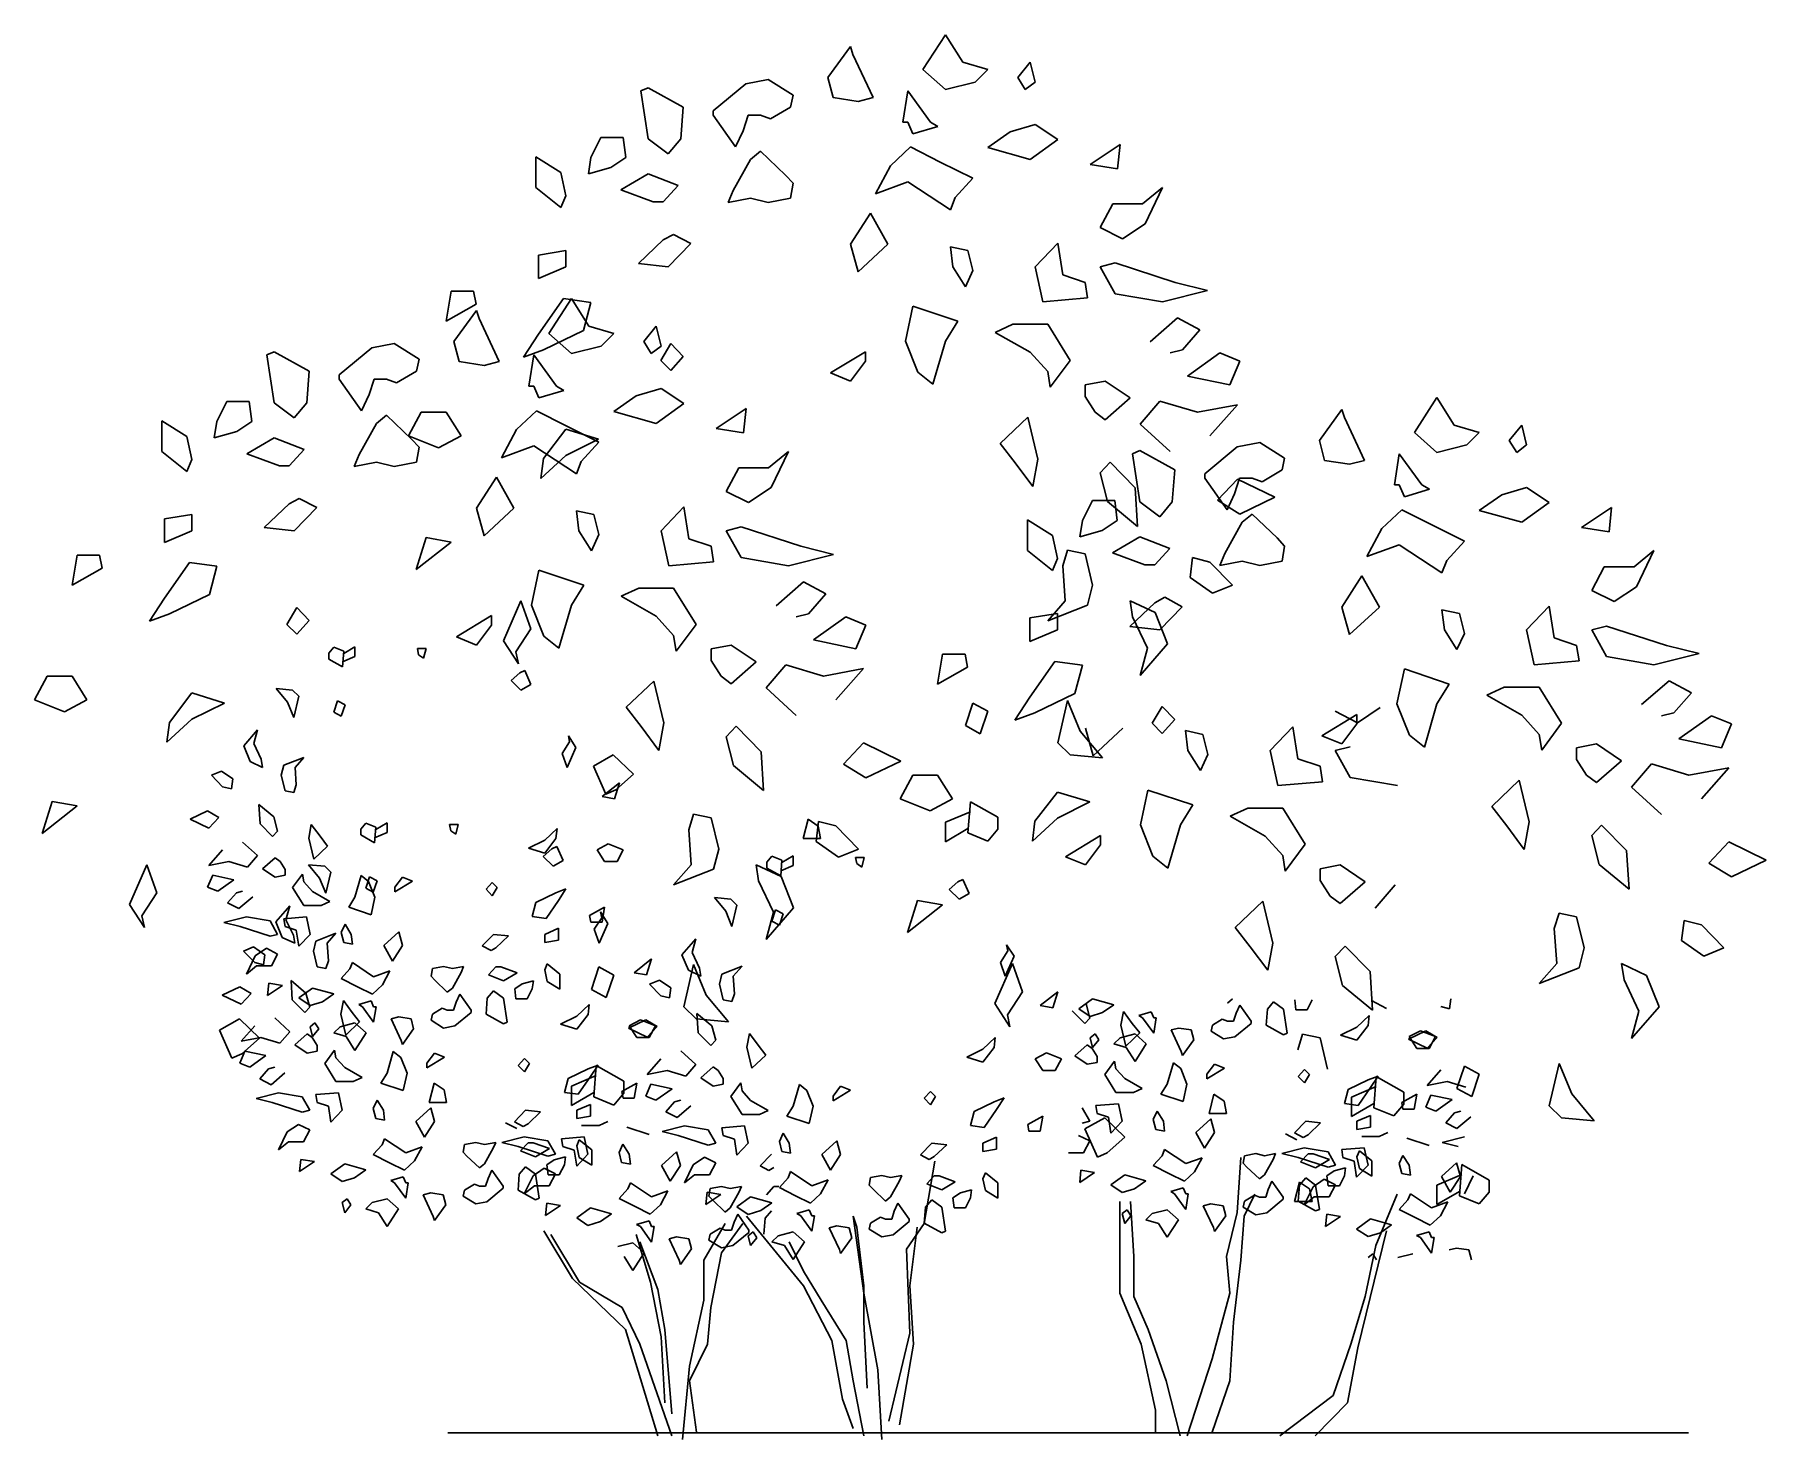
# Model space of a CAD drawing. Extents: x 334243 to 335327, y 65567 to 66446.
import ezdxf

# ---------------------------------------------------------------- set-up
doc = ezdxf.new("R2010")
doc.units = 0
doc.header["$MEASUREMENT"] = 0
doc.layers.get('0').update_dxf_attribs({"linetype": 'CONTINUOUS'})

msp = doc.modelspace()

# ---------------------------------------------------------------- linework, layer by layer
at = {"color": 7, "linetype": 'CONTINUOUS'}
for p, q in [((334813.1, 66445.9), (334799, 66424)), ((334824, 66428.7), (334813.1, 66445.9)), ((334753.7, 66438.5), (334739.6, 66419)), ((334755.2, 66433.4), (334753.7, 66438.5)), ((334767.8, 66406.5), (334755.2, 66433.4)), ((334799, 66424), (334813.1, 66411.5)), ((334839.6, 66424), (334824, 66428.7)), ((334831.8, 66416.2), (334839.6, 66424)), ((334866.2, 66428.7), (334858.4, 66419)), ((334869.3, 66416.2), (334866.2, 66428.7)), ((334627.1, 66412.7), (334622.4, 66410.8)), ((334649, 66400.6), (334627.1, 66412.7)), ((334688.1, 66415.1), (334667.8, 66398.3)), ((334702.1, 66417.8), (334688.1, 66415.1)), ((334717.8, 66408), (334702.1, 66417.8)), ((334739.6, 66419), (334742.8, 66406.5)), ((334813.1, 66411.5), (334831.8, 66416.2)), ((334858.4, 66419), (334863.1, 66411.5)), ((334863.1, 66411.5), (334869.3, 66416.2)), ((334622.4, 66410.8), (334627.1, 66380.7)), ((334647.4, 66380.7), (334649, 66400.6)), ((334703.7, 66393.2), (334716.2, 66400.6)), ((334716.2, 66400.6), (334717.8, 66408)), ((334742.8, 66406.5), (334758.4, 66404.1)), ((334758.4, 66404.1), (334767.8, 66406.5)), ((334786.5, 66391.2), (334789.6, 66410.8)), ((334789.6, 66410.8), (334803.7, 66391.2)), ((334667.8, 66398.3), (334667.8, 66395.5)), ((334667.8, 66395.5), (334681.8, 66375.6)), ((334686.5, 66385.8), (334689.6, 66395.5)), ((334689.6, 66395.5), (334697.4, 66395.5)), ((334697.4, 66395.5), (334703.7, 66393.2)), ((334789.6, 66391.2), (334786.5, 66391.2)), ((334792.8, 66383.8), (334789.6, 66391.2)), ((334803.7, 66391.2), (334808.4, 66388.5)), ((334853.7, 66385), (334869.3, 66389.7)), ((334869.3, 66389.7), (334883.4, 66380.3)), ((334597.4, 66381.5), (334591.2, 66369)), ((334611.5, 66381.5), (334597.4, 66381.5)), ((334613.1, 66369), (334611.5, 66381.5)), ((334627.1, 66380.7), (334639.6, 66371.3)), ((334639.6, 66371.3), (334647.4, 66380.7)), ((334681.8, 66375.6), (334686.5, 66385.8)), ((334808.4, 66388.5), (334792.8, 66383.8)), ((334839.6, 66375.2), (334853.7, 66385)), ((334883.4, 66380.3), (334866.2, 66367.8)), ((334572.4, 66359.6), (334556.8, 66369.4)), ((334556.8, 66369.4), (334556.8, 66350.2)), ((334591.2, 66369), (334589.6, 66358.8)), ((334603.7, 66362.7), (334613.1, 66369)), ((334691.2, 66367.8), (334680.2, 66348.3)), ((334697.4, 66372.9), (334691.2, 66367.8)), ((334713.1, 66358), (334697.4, 66372.9)), ((334791.2, 66375.6), (334778.7, 66363.9)), ((334809.9, 66366.2), (334791.2, 66375.6)), ((334866.2, 66367.8), (334839.6, 66375.2)), ((334922.4, 66377.2), (334903.7, 66364.7)), ((334922.4, 66377.2), (334920.9, 66361.9)), ((334575.6, 66345.1), (334572.4, 66359.6)), ((334589.6, 66358.8), (334603.7, 66362.7)), ((334627.1, 66358.8), (334609.9, 66348.7)), ((334645.9, 66351.4), (334627.1, 66358.8)), ((334717.8, 66353), (334713.1, 66358)), ((334778.7, 66363.9), (334769.3, 66346.3)), ((334830.2, 66356.1), (334809.9, 66366.2)), ((334903.7, 66364.7), (334920.9, 66361.9)), ((334556.8, 66350.2), (334572.4, 66337.7)), ((334609.9, 66348.7), (334630.2, 66341.2)), ((334636.5, 66341.2), (334645.9, 66351.4)), ((334680.2, 66348.3), (334677.1, 66340.8)), ((334716.2, 66343.6), (334717.8, 66353)), ((334769.3, 66346.3), (334789.6, 66353.7)), ((334789.6, 66353.7), (334816.2, 66336.2)), ((334819.3, 66344), (334830.2, 66356.1)), ((334936.5, 66340.1), (334949, 66350.2)), ((334949, 66350.2), (334938.1, 66327.6)), ((334572.4, 66337.7), (334575.6, 66345.1)), ((334630.2, 66341.2), (334636.5, 66341.2)), ((334677.1, 66340.8), (334691.2, 66343.6)), ((334691.2, 66343.6), (334702.1, 66340.8)), ((334702.1, 66340.8), (334716.2, 66343.6)), ((334816.2, 66336.2), (334819.3, 66344)), ((334909.9, 66325.2), (334917.8, 66340.1)), ((334917.8, 66340.1), (334936.5, 66340.1)), ((334766.2, 66334.2), (334753.7, 66314.7)), ((334777.1, 66314.7), (334766.2, 66334.2)), ((334924, 66318.2), (334909.9, 66325.2)), ((334938.1, 66327.6), (334924, 66318.2)), ((334636.5, 66317.4), (334620.9, 66302.6)), ((334642.8, 66320.9), (334636.5, 66317.4)), ((334639.6, 66300.6), (334653.7, 66315.1)), ((334653.7, 66315.1), (334642.8, 66320.9)), ((334753.7, 66314.7), (334758.4, 66297.5)), ((334758.4, 66297.5), (334777.1, 66314.7)), ((334883.4, 66315.5), (334869.3, 66300.6)), ((334886.5, 66295.5), (334883.4, 66315.5)), ((334575.6, 66310.8), (334558.4, 66308)), ((334558.4, 66308), (334558.4, 66293.2)), ((334575.6, 66300.6), (334575.6, 66310.8)), ((334620.9, 66302.6), (334639.6, 66300.6)), ((334827.1, 66310.8), (334816.2, 66313.1)), ((334816.2, 66313.1), (334817.8, 66300.6)), ((334830.2, 66298.3), (334827.1, 66310.8)), ((334909.9, 66300.6), (334919.3, 66303)), ((334919.3, 66303), (334956.8, 66290.8)), ((334558.4, 66293.2), (334575.6, 66300.6)), ((334817.8, 66300.6), (334825.6, 66288.1)), ((334825.6, 66288.1), (334830.2, 66298.3)), ((334869.3, 66300.6), (334874, 66278.7)), ((334900.6, 66290.8), (334886.5, 66295.5)), ((334919.3, 66283.8), (334909.9, 66300.6)), ((334500.6, 66266.6), (334503.7, 66285.4)), ((334503.7, 66285.4), (334517.8, 66285.4)), ((334517.8, 66285.4), (334519.3, 66277.2)), ((334874, 66278.7), (334902.1, 66281.1)), ((334902.1, 66281.1), (334900.6, 66290.8)), ((334949, 66278.7), (334919.3, 66283.8)), ((334977.1, 66285.8), (334949, 66278.7)), ((334956.8, 66290.8), (334977.1, 66285.8)), ((334519.3, 66277.2), (334500.6, 66266.6)), ((334519.6, 66273.3), (334505.5, 66253.8)), ((334521.2, 66268.2), (334519.6, 66273.3)), ((334574, 66280.7), (334558.4, 66258.4)), ((334579, 66280.7), (334564.9, 66258.9)), ((334591.2, 66278.3), (334574, 66280.7)), ((334589.9, 66263.5), (334579, 66280.7)), ((334586.5, 66260.8), (334591.2, 66278.3)), ((334792.8, 66276), (334788.1, 66254.1)), ((334792.8, 66276), (334820.9, 66266.6)), ((334533.7, 66241.3), (334521.2, 66268.2)), ((334561.5, 66248.7), (334586.5, 66260.8)), ((334605.5, 66258.9), (334589.9, 66263.5)), ((334632.1, 66263.5), (334624.3, 66253.8)), ((334635.2, 66251), (334632.1, 66263.5)), ((334813.1, 66254.1), (334820.9, 66266.6)), ((334855.2, 66264.7), (334844.3, 66259.6)), ((334844.3, 66259.6), (334866.2, 66247.1)), ((334877.1, 66264.7), (334855.2, 66264.7)), ((334891.2, 66242), (334877.1, 66264.7)), ((334941.2, 66253.7), (334958.4, 66268.6)), ((334958.4, 66268.6), (334972.4, 66261.2)), ((334972.4, 66261.2), (334961.5, 66248.7)), ((334454, 66249.9), (334433.7, 66233.1)), ((334468, 66252.6), (334454, 66249.9)), ((334483.7, 66242.8), (334468, 66252.6)), ((334505.5, 66253.8), (334508.7, 66241.3)), ((334558.4, 66258.4), (334549, 66244)), ((334549, 66244), (334561.5, 66248.7)), ((334564.9, 66258.9), (334579, 66246.4)), ((334579, 66246.4), (334597.7, 66251)), ((334597.7, 66251), (334605.5, 66258.9)), ((334624.3, 66253.8), (334629, 66246.4)), ((334629, 66246.4), (334635.2, 66251)), ((334641.2, 66252.6), (334634.9, 66242)), ((334649, 66244.4), (334641.2, 66252.6)), ((334788.1, 66254.1), (334795.9, 66234.6)), ((334805.2, 66227.2), (334813.1, 66254.1)), ((334953.7, 66246.7), (334961.5, 66248.7)), ((334393, 66247.5), (334388.3, 66245.6)), ((334388.3, 66245.6), (334393, 66215.5)), ((334414.9, 66235.4), (334393, 66247.5)), ((334482.1, 66235.4), (334483.7, 66242.8)), ((334508.7, 66241.3), (334524.3, 66238.9)), ((334524.3, 66238.9), (334533.7, 66241.3)), ((334552.4, 66226), (334555.5, 66245.6)), ((334555.5, 66245.6), (334569.6, 66226)), ((334634.9, 66242), (334641.2, 66235.8)), ((334641.2, 66235.8), (334649, 66244.4)), ((334763.1, 66247.5), (334741.2, 66234.2)), ((334753.7, 66229.1), (334763.1, 66241.6)), ((334763.1, 66247.5), (334763.1, 66241.6)), ((334866.2, 66247.1), (334877.1, 66235)), ((334878.7, 66225.2), (334891.2, 66242)), ((334964.6, 66232.2), (334984.9, 66246.7)), ((334984.9, 66246.7), (334997.4, 66241.6)), ((334997.4, 66241.6), (334991.2, 66226.8)), ((334413.3, 66215.5), (334414.9, 66235.4)), ((334433.7, 66233.1), (334433.7, 66230.3)), ((334433.7, 66230.3), (334447.7, 66210.4)), ((334452.4, 66220.6), (334455.5, 66230.3)), ((334455.5, 66230.3), (334463.3, 66230.3)), ((334463.3, 66230.3), (334469.6, 66228)), ((334469.6, 66228), (334482.1, 66235.4)), ((334741.2, 66234.2), (334753.7, 66229.1)), ((334795.9, 66234.6), (334805.2, 66227.2)), ((334877.1, 66235), (334878.7, 66225.2)), ((334913.1, 66229.1), (334900.6, 66226.8)), ((334900.6, 66226.8), (334900.6, 66219.4)), ((334928.7, 66218.6), (334913.1, 66229.1)), ((334964.6, 66232.2), (334991.2, 66226.8)), ((334363.3, 66216.3), (334357.1, 66203.8)), ((334377.4, 66216.3), (334363.3, 66216.3)), ((334379, 66203.8), (334377.4, 66216.3)), ((334447.7, 66210.4), (334452.4, 66220.6)), ((334555.5, 66226), (334552.4, 66226)), ((334558.7, 66218.6), (334555.5, 66226)), ((334574.3, 66223.3), (334558.7, 66218.6)), ((334569.6, 66226), (334574.3, 66223.3)), ((334605.5, 66210), (334619.6, 66219.8)), ((334619.6, 66219.8), (334635.2, 66224.5)), ((334635.2, 66224.5), (334649.3, 66215.1)), ((334900.6, 66219.4), (334906.8, 66209.6)), ((334928.7, 66218.6), (334913.1, 66204.9)), ((334934.9, 66202.2), (334947.4, 66216.6)), ((334947.4, 66216.6), (334970.9, 66209.6)), ((335120.7, 66218.8), (335106.6, 66196.9)), ((335131.6, 66201.6), (335120.7, 66218.8)), ((334393, 66215.5), (334405.5, 66206.1)), ((334405.5, 66206.1), (334413.3, 66215.5)), ((334463.3, 66207.7), (334457.1, 66202.6)), ((334479, 66192.8), (334463.3, 66207.7)), ((334484.9, 66209.6), (334477.1, 66194.8)), ((334500.6, 66209.6), (334484.9, 66209.6)), ((334509.9, 66194.8), (334500.6, 66209.6)), ((334557.1, 66210.4), (334544.6, 66198.7)), ((334575.8, 66201), (334557.1, 66210.4)), ((334632.1, 66202.6), (334605.5, 66210)), ((334649.3, 66215.1), (334632.1, 66202.6)), ((334688.3, 66212), (334669.6, 66199.5)), ((334688.3, 66212), (334686.8, 66196.8)), ((334864.6, 66206.5), (334847.4, 66190.1)), ((334864.6, 66206.5), (334870.9, 66180.3)), ((334906.8, 66209.6), (334913.1, 66204.9)), ((334970.9, 66209.6), (334995.9, 66214.3)), ((334995.9, 66214.3), (334978.7, 66194.8)), ((335061.3, 66211.4), (335047.2, 66191.8)), ((335062.9, 66206.3), (335061.3, 66211.4)), ((335075.4, 66179.3), (335062.9, 66206.3)), ((334338.3, 66194.4), (334322.7, 66204.2)), ((334322.7, 66204.2), (334322.7, 66185)), ((334341.5, 66180), (334338.3, 66194.4)), ((334357.1, 66203.8), (334355.5, 66193.6)), ((334355.5, 66193.6), (334369.6, 66197.5)), ((334369.6, 66197.5), (334379, 66203.8)), ((334457.1, 66202.6), (334446.2, 66183.1)), ((334477.1, 66194.8), (334495.9, 66187.3)), ((334495.9, 66187.3), (334509.9, 66194.8)), ((334544.6, 66198.7), (334535.2, 66181.1)), ((334575.6, 66199), (334561.5, 66180.7)), ((334595.9, 66192.8), (334575.6, 66199)), ((334596.2, 66190.9), (334575.8, 66201)), ((334669.6, 66199.5), (334686.8, 66196.8)), ((334953.7, 66185), (334934.9, 66202.2)), ((335106.6, 66196.9), (335120.7, 66184.4)), ((335147.2, 66196.9), (335131.6, 66201.6)), ((335139.4, 66189.1), (335147.2, 66196.9)), ((335173.8, 66201.6), (335166, 66191.8)), ((335176.9, 66189.1), (335173.8, 66201.6)), ((334322.7, 66185), (334338.3, 66172.5)), ((334393, 66193.6), (334375.8, 66183.5)), ((334375.8, 66183.5), (334396.2, 66176)), ((334411.8, 66186.2), (334393, 66193.6)), ((334402.4, 66176), (334411.8, 66186.2)), ((334483.7, 66187.8), (334479, 66192.8)), ((334482.1, 66178.4), (334483.7, 66187.8)), ((334535.2, 66181.1), (334555.5, 66188.5)), ((334555.5, 66188.5), (334582.1, 66171)), ((334575.6, 66182.6), (334595.9, 66192.8)), ((334585.2, 66178.8), (334596.2, 66190.9)), ((334702.4, 66174.9), (334714.9, 66185)), ((334714.9, 66185), (334704, 66162.4)), ((334847.4, 66190.1), (334856.8, 66178)), ((334934.8, 66185.6), (334930.1, 66183.6)), ((334930.1, 66183.6), (334934.8, 66153.6)), ((334956.6, 66173.5), (334934.8, 66185.6)), ((334995.7, 66187.9), (334975.4, 66171.1)), ((335009.8, 66190.7), (334995.7, 66187.9)), ((335025.4, 66180.9), (335009.8, 66190.7)), ((335047.2, 66191.8), (335050.4, 66179.3)), ((335094.1, 66164.1), (335097.2, 66183.6)), ((335097.2, 66183.6), (335111.3, 66164.1)), ((335120.7, 66184.4), (335139.4, 66189.1)), ((335166, 66191.8), (335170.7, 66184.4)), ((335170.7, 66184.4), (335176.9, 66189.1)), ((334338.3, 66172.5), (334341.5, 66180)), ((334396.2, 66176), (334402.4, 66176)), ((334446.2, 66183.1), (334443, 66175.7)), ((334443, 66175.7), (334457.1, 66178.4)), ((334457.1, 66178.4), (334468, 66175.7)), ((334468, 66175.7), (334482.1, 66178.4)), ((334559.9, 66168.2), (334575.6, 66182.6)), ((334561.5, 66180.7), (334559.9, 66168.2)), ((334582.1, 66171), (334585.2, 66178.8)), ((334675.8, 66160), (334683.7, 66174.9)), ((334683.7, 66174.9), (334702.4, 66174.9)), ((334856.8, 66178), (334867.8, 66163.1)), ((334867.8, 66163.1), (334870.9, 66180.3)), ((334916.2, 66178.3), (334909.9, 66171.7)), ((334931.8, 66162.3), (334916.2, 66178.3)), ((334955.1, 66153.6), (334956.6, 66173.5)), ((335011.3, 66166.1), (335023.8, 66173.5)), ((335023.8, 66173.5), (335025.4, 66180.9)), ((335050.4, 66179.3), (335066, 66177)), ((335066, 66177), (335075.4, 66179.3)), ((334532.1, 66169), (334519.6, 66149.5)), ((334543, 66149.5), (334532.1, 66169)), ((334704, 66162.4), (334689.9, 66153)), ((334909.9, 66171.7), (334914.6, 66153.7)), ((334933.4, 66138.1), (334931.8, 66162.3)), ((334975.4, 66171.1), (334975.4, 66168.4)), ((334975.4, 66168.4), (334989.4, 66148.5)), ((334995.9, 66167.8), (334983.4, 66154.5)), ((334994.1, 66158.6), (334997.2, 66168.4)), ((335019.3, 66156.5), (334995.9, 66167.8)), ((334997.2, 66168.4), (335005.1, 66168.4)), ((335005.1, 66168.4), (335011.3, 66166.1)), ((335097.2, 66164.1), (335094.1, 66164.1)), ((335100.4, 66156.7), (335097.2, 66164.1)), ((335111.3, 66164.1), (335116, 66161.4)), ((335161.3, 66157.9), (335176.9, 66162.5)), ((335176.9, 66162.5), (335191, 66153.2)), ((334402.4, 66152.2), (334386.8, 66137.4)), ((334408.7, 66155.7), (334402.4, 66152.2)), ((334419.6, 66149.9), (334408.7, 66155.7)), ((334689.9, 66153), (334675.8, 66160)), ((334905.1, 66154.3), (334898.8, 66141.8)), ((334919.1, 66154.3), (334905.1, 66154.3)), ((334914.6, 66153.7), (334933.4, 66138.1)), ((334920.7, 66141.8), (334919.1, 66154.3)), ((334934.8, 66153.6), (334947.2, 66144.2)), ((334947.2, 66144.2), (334955.1, 66153.6)), ((334983.4, 66154.5), (334997.4, 66145.9)), ((334989.4, 66148.5), (334994.1, 66158.6)), ((334997.4, 66145.9), (335019.3, 66156.5)), ((335116, 66161.4), (335100.4, 66156.7)), ((335147.2, 66148.1), (335161.3, 66157.9)), ((335191, 66153.2), (335173.8, 66140.7)), ((334341.5, 66145.6), (334324.3, 66142.8)), ((334324.3, 66142.8), (334324.3, 66128)), ((334341.5, 66135.4), (334341.5, 66145.6)), ((334405.5, 66135.4), (334419.6, 66149.9)), ((334519.6, 66149.5), (334524.3, 66132.3)), ((334524.3, 66132.3), (334543, 66149.5)), ((334593, 66145.6), (334582.1, 66147.9)), ((334582.1, 66147.9), (334583.7, 66135.4)), ((334596.2, 66133.1), (334593, 66145.6)), ((334649.3, 66150.3), (334635.2, 66135.4)), ((334652.4, 66130.3), (334649.3, 66150.3)), ((334880.1, 66132.5), (334864.4, 66142.2)), ((334864.4, 66142.2), (334864.4, 66123.1)), ((334898.8, 66141.8), (334897.2, 66131.7)), ((334911.3, 66135.6), (334920.7, 66141.8)), ((334998.8, 66140.7), (334987.9, 66121.1)), ((335005.1, 66145.7), (334998.8, 66140.7)), ((335020.7, 66130.9), (335005.1, 66145.7)), ((335098.8, 66148.5), (335086.3, 66136.8)), ((335117.6, 66139.1), (335098.8, 66148.5)), ((335173.8, 66140.7), (335147.2, 66148.1)), ((335230.1, 66150), (335211.3, 66137.5)), ((335230.1, 66150), (335228.5, 66134.8)), ((334324.3, 66128), (334341.5, 66135.4)), ((334386.8, 66137.4), (334405.5, 66135.4)), ((334488.1, 66131.1), (334481.8, 66111.2)), ((334503.7, 66128.3), (334488.1, 66131.1)), ((334583.7, 66135.4), (334591.5, 66122.9)), ((334591.5, 66122.9), (334596.2, 66133.1)), ((334635.2, 66135.4), (334639.9, 66113.5)), ((334666.5, 66125.7), (334652.4, 66130.3)), ((334675.8, 66135.4), (334685.2, 66137.8)), ((334685.2, 66118.6), (334675.8, 66135.4)), ((334685.2, 66137.8), (334722.7, 66125.7)), ((334883.2, 66118), (334880.1, 66132.5)), ((334897.2, 66131.7), (334911.3, 66135.6)), ((334934.8, 66131.7), (334917.6, 66121.5)), ((334953.5, 66124.3), (334934.8, 66131.7)), ((335025.4, 66125.8), (335020.7, 66130.9)), ((335086.3, 66136.8), (335076.9, 66119.2)), ((335137.9, 66128.9), (335117.6, 66139.1)), ((335211.3, 66137.5), (335228.5, 66134.8)), ((334266.5, 66101.4), (334269.6, 66120.2)), ((334269.6, 66120.2), (334283.7, 66120.2)), ((334283.7, 66120.2), (334285.2, 66112)), ((334481.8, 66111.2), (334503.7, 66128.3)), ((334668, 66115.9), (334666.5, 66125.7)), ((334714.9, 66113.5), (334685.2, 66118.6)), ((334743, 66120.6), (334714.9, 66113.5)), ((334722.7, 66125.7), (334743, 66120.6)), ((334864.4, 66123.1), (334880.1, 66110.6)), ((334889.6, 66123.3), (334886.5, 66113.5)), ((334900.6, 66120.9), (334889.6, 66123.3)), ((334905.2, 66101.4), (334900.6, 66120.9)), ((334917.6, 66121.5), (334937.9, 66114.1)), ((334944.1, 66114.1), (334953.5, 66124.3)), ((334967.8, 66118.6), (334966.2, 66106.1)), ((334978.7, 66115.8), (334967.8, 66118.6)), ((334987.9, 66121.1), (334984.8, 66113.7)), ((335023.8, 66116.4), (335025.4, 66125.8)), ((335076.9, 66119.2), (335097.2, 66126.6)), ((335097.2, 66126.6), (335123.8, 66109)), ((335126.9, 66116.8), (335137.9, 66128.9)), ((335244.1, 66112.9), (335256.6, 66123.1)), ((335256.6, 66123.1), (335245.7, 66100.4)), ((334285.2, 66112), (334266.5, 66101.4)), ((334339.9, 66115.5), (334324.3, 66093.2)), ((334357.1, 66113.2), (334339.9, 66115.5)), ((334352.4, 66095.6), (334357.1, 66113.2)), ((334558.7, 66110.8), (334554, 66088.9)), ((334558.7, 66110.8), (334586.8, 66101.4)), ((334639.9, 66113.5), (334668, 66115.9)), ((334880.1, 66110.6), (334883.2, 66118)), ((334886.5, 66113.5), (334888.1, 66091.6)), ((334937.9, 66114.1), (334944.1, 66114.1)), ((334992.8, 66101.4), (334978.7, 66115.8)), ((334984.8, 66113.7), (334998.8, 66116.4)), ((334998.8, 66116.4), (335009.8, 66113.7)), ((335009.8, 66113.7), (335023.8, 66116.4)), ((335123.8, 66109), (335126.9, 66116.8)), ((335217.6, 66098.1), (335225.4, 66112.9)), ((335225.4, 66112.9), (335244.1, 66112.9)), ((334579, 66088.9), (334586.8, 66101.4)), ((334621.2, 66099.5), (334610.2, 66094.4)), ((334643, 66099.5), (334621.2, 66099.5)), ((334657.1, 66076.8), (334643, 66099.5)), ((334707.1, 66088.5), (334724.3, 66103.4)), ((334724.3, 66103.4), (334738.3, 66096)), ((334902.1, 66088.9), (334905.2, 66101.4)), ((334966.2, 66106.1), (334980.2, 66096.3)), ((334980.2, 66096.3), (334992.8, 66101.4)), ((335073.8, 66107.1), (335061.3, 66087.5)), ((335084.8, 66087.5), (335073.8, 66107.1)), ((335231.6, 66091.1), (335217.6, 66098.1)), ((335245.7, 66100.4), (335231.6, 66091.1)), ((334324.3, 66093.2), (334314.9, 66078.8)), ((334327.4, 66083.5), (334352.4, 66095.6)), ((334407.1, 66087.4), (334400.8, 66076.8)), ((334414.9, 66079.2), (334407.1, 66087.4)), ((334547.4, 66091.6), (334536.5, 66066.6)), ((334553.7, 66074), (334547.4, 66091.6)), ((334554, 66088.9), (334561.8, 66069.4)), ((334571.2, 66062), (334579, 66088.9)), ((334610.2, 66094.4), (334632.1, 66081.9)), ((334738.3, 66096), (334727.4, 66083.5)), ((334888.1, 66091.6), (334877.1, 66079.1)), ((334877.1, 66079.1), (334902.1, 66088.9)), ((334944.1, 66090.3), (334928.5, 66075.4)), ((334944.3, 66084.2), (334928.7, 66091.6)), ((334928.7, 66091.6), (334930.2, 66081.5)), ((334950.4, 66093.8), (334944.1, 66090.3)), ((334947.2, 66073.5), (334961.3, 66087.9)), ((334961.3, 66087.9), (334950.4, 66093.8)), ((335061.3, 66087.5), (335066, 66070.4)), ((335066, 66070.4), (335084.8, 66087.5)), ((335134.8, 66083.6), (335123.8, 66086)), ((335123.8, 66086), (335125.4, 66073.5)), ((335191, 66088.3), (335176.9, 66073.5)), ((335194.1, 66068.4), (335191, 66088.3)), ((334314.9, 66078.8), (334327.4, 66083.5)), ((334400.8, 66076.8), (334407.1, 66070.6)), ((334407.1, 66070.6), (334414.9, 66079.2)), ((334529, 66082.3), (334507.1, 66069)), ((334519.6, 66063.9), (334529, 66076.4)), ((334529, 66082.3), (334529, 66076.4)), ((334632.1, 66081.9), (334643, 66069.8)), ((334644.6, 66060), (334657.1, 66076.8)), ((334719.6, 66081.5), (334727.4, 66083.5)), ((334730.5, 66067.1), (334750.8, 66081.5)), ((334750.8, 66081.5), (334763.3, 66076.4)), ((334763.3, 66076.4), (334757.1, 66061.6)), ((334883.2, 66083.6), (334866, 66080.9)), ((334866, 66080.9), (334866, 66066.1)), ((334883.2, 66073.5), (334883.2, 66083.6)), ((334928.5, 66075.4), (334947.2, 66073.5)), ((334930.2, 66081.5), (334939.6, 66061.9)), ((334930.2, 66081.5), (334939.6, 66061.9)), ((334952.1, 66064.7), (334944.3, 66084.2)), ((335137.9, 66071.1), (335134.8, 66083.6)), ((335217.6, 66073.5), (335226.9, 66075.8)), ((335226.9, 66075.8), (335264.4, 66063.7)), ((334507.1, 66069), (334519.6, 66063.9)), ((334536.5, 66066.6), (334545.9, 66052.2)), ((334544.3, 66059.6), (334553.7, 66074)), ((334561.8, 66069.4), (334571.2, 66062)), ((334643, 66069.8), (334644.6, 66060)), ((334730.5, 66067.1), (334757.1, 66061.6)), ((334866, 66066.1), (334883.2, 66073.5)), ((334934.9, 66044.8), (334952.1, 66064.7)), ((335125.4, 66073.5), (335133.2, 66061)), ((335133.2, 66061), (335137.9, 66071.1)), ((335176.9, 66073.5), (335181.6, 66051.6)), ((335208.2, 66063.7), (335194.1, 66068.4)), ((335226.9, 66056.7), (335217.6, 66073.5)), ((334430.2, 66062.5), (334427.1, 66058.8)), ((334427.1, 66058.8), (334427.1, 66055.1)), ((334427.1, 66055.1), (334435.7, 66050.2)), ((334436.5, 66060), (334430.2, 66062.5)), ((334435.7, 66050.2), (334436.5, 66060)), ((334435.7, 66053.4), (334443.5, 66056.7)), ((334436.5, 66058.6), (334443.5, 66062.7)), ((334443.5, 66056.7), (334443.5, 66062.7)), ((334482.6, 66061.7), (334483.4, 66057.8)), ((334488.1, 66061.7), (334482.6, 66061.7)), ((334486.5, 66055.7), (334483.4, 66057.8)), ((334486.5, 66055.7), (334488.1, 66061.7)), ((334545.9, 66052.2), (334544.3, 66059.6)), ((334679, 66063.9), (334666.5, 66061.6)), ((334666.5, 66061.6), (334666.5, 66054.2)), ((334666.5, 66054.2), (334672.7, 66044.4)), ((334694.6, 66053.4), (334679, 66063.9)), ((334694.6, 66053.4), (334679, 66039.7)), ((334808.2, 66039.5), (334811.3, 66058.2)), ((334811.3, 66058.2), (334825.4, 66058.2)), ((334825.4, 66058.2), (334826.9, 66050)), ((334881.6, 66053.6), (334866, 66031.3)), ((334898.8, 66051.2), (334881.6, 66053.6)), ((334939.6, 66061.9), (334934.9, 66044.8)), ((335181.6, 66051.6), (335209.8, 66053.9)), ((335209.8, 66053.9), (335208.2, 66063.7)), ((335256.6, 66051.6), (335226.9, 66056.7)), ((335284.8, 66058.6), (335256.6, 66051.6)), ((335264.4, 66063.7), (335284.8, 66058.6)), ((334250.8, 66044.4), (334243, 66029.6)), ((334266.5, 66044.4), (334250.8, 66044.4)), ((334275.8, 66029.6), (334266.5, 66044.4)), ((334546.7, 66046.5), (334541.2, 66041.6)), ((334549.8, 66047.9), (334546.7, 66046.5)), ((334553.7, 66039.1), (334549.8, 66047.9)), ((334672.7, 66044.4), (334679, 66039.7)), ((334700.8, 66037), (334713.3, 66051.4)), ((334713.3, 66051.4), (334736.8, 66044.4)), ((334736.8, 66044.4), (334761.8, 66049.1)), ((334761.8, 66049.1), (334744.6, 66029.6)), ((334826.9, 66050), (334808.2, 66039.5)), ((334894.1, 66033.6), (334898.8, 66051.2)), ((335100.4, 66048.9), (335095.7, 66027)), ((335100.4, 66048.9), (335128.5, 66039.5)), ((334341.5, 66033.9), (334327.4, 66015.5)), ((334361.8, 66027.6), (334341.5, 66033.9)), ((334404.5, 66035.6), (334394.3, 66036.6)), ((334394.3, 66036.6), (334401.3, 66028.1)), ((334408.4, 66031.9), (334404.5, 66035.6)), ((334405.2, 66018.6), (334408.4, 66031.9)), ((334541.2, 66041.6), (334547.4, 66035.6)), ((334547.4, 66035.6), (334553.7, 66039.1)), ((334630.5, 66041.3), (334613.3, 66024.9)), ((334630.5, 66041.3), (334636.8, 66015.1)), ((334719.6, 66019.8), (334700.8, 66037)), ((334869.1, 66021.5), (334894.1, 66033.6)), ((335120.7, 66027), (335128.5, 66039.5)), ((335162.9, 66037.5), (335151.9, 66032.5)), ((335151.9, 66032.5), (335173.8, 66020)), ((335184.8, 66037.5), (335162.9, 66037.5)), ((335198.8, 66014.9), (335184.8, 66037.5)), ((335248.8, 66026.6), (335266, 66041.4)), ((335266, 66041.4), (335280.1, 66034)), ((335280.1, 66034), (335269.1, 66021.5)), ((334243, 66029.6), (334261.8, 66022.1)), ((334261.8, 66022.1), (334275.8, 66029.6)), ((334341.5, 66017.5), (334361.8, 66027.6)), ((334405.2, 66018.6), (334401.3, 66028.1)), ((334432.6, 66028.9), (334430.2, 66021.9)), ((334430.2, 66021.9), (334434.9, 66019.4)), ((334437.3, 66026.4), (334432.6, 66028.9)), ((334434.9, 66019.4), (334437.3, 66026.4)), ((334613.3, 66024.9), (334622.7, 66012.8)), ((334830.2, 66027.6), (334825.6, 66013.5)), ((334839.6, 66022.5), (334830.2, 66027.6)), ((334834.9, 66008.4), (334839.6, 66022.5)), ((334866, 66031.3), (334856.6, 66016.8)), ((334856.6, 66016.8), (334869.1, 66021.5)), ((334889.6, 66029.1), (334883.4, 66002.6)), ((334889.6, 66029.1), (334897.4, 66010)), ((334948.8, 66025.4), (334942.6, 66014.9)), ((334956.6, 66017.2), (334948.8, 66025.4)), ((335071.1, 66015.3), (335057, 66022.4)), ((335085.2, 66024.7), (335071.1, 66015.3)), ((335095.7, 66027), (335103.5, 66007.5)), ((335112.9, 66000), (335120.7, 66027)), ((335261.3, 66019.6), (335269.1, 66021.5)), ((334325.8, 66003), (334341.5, 66017.5)), ((334327.4, 66015.5), (334325.8, 66003)), ((334382.6, 66010.8), (334374, 66000.8)), ((334380.2, 66002.2), (334382.6, 66010.8)), ((334622.7, 66012.8), (334633.7, 65997.9)), ((334633.7, 65997.9), (334636.8, 66015.1)), ((334682.1, 66013.2), (334675.8, 66006.5)), ((334697.7, 65997.1), (334682.1, 66013.2)), ((334825.6, 66013.5), (334834.9, 66008.4)), ((334911.5, 65993.2), (334897.4, 66010)), ((334900.8, 66011.8), (334905.5, 65994.6)), ((334905.5, 65994.6), (334924.2, 66011.8)), ((334942.6, 66014.9), (334948.8, 66008.6)), ((334948.8, 66008.6), (334956.6, 66017.2)), ((334974.2, 66007.9), (334963.3, 66010.3)), ((334963.3, 66010.3), (334964.8, 65997.8)), ((335030.5, 66012.6), (335016.4, 65997.8)), ((335033.6, 65992.7), (335030.5, 66012.6)), ((335070.7, 66020.4), (335048.8, 66007.1)), ((335061.3, 66002), (335070.7, 66014.5)), ((335070.7, 66020.4), (335070.7, 66014.5)), ((335173.8, 66020), (335184.8, 66007.9)), ((335186.3, 65998.1), (335198.8, 66014.9)), ((335272.2, 66005.1), (335292.6, 66019.6)), ((335292.6, 66019.6), (335305.1, 66014.5)), ((335305.1, 66014.5), (335298.8, 65999.6)), ((334374, 66000.8), (334377.9, 65991)), ((334384.9, 65992.4), (334380.2, 66002.2)), ((334384.9, 65992.4), (334380.2, 66002.2)), ((334577.9, 66003.4), (334573.2, 65996.1)), ((334576.3, 65987.3), (334581.8, 65999.8)), ((334577.1, 66007.1), (334577.9, 66003.4)), ((334581.8, 65999.8), (334577.1, 66007.1)), ((334675.8, 66006.5), (334680.5, 65988.5)), ((334761.8, 66002.6), (334749.3, 65989.3)), ((334785.2, 65991.3), (334761.8, 66002.6)), ((334883.4, 66002.6), (334891.2, 65995.1)), ((334977.3, 65995.4), (334974.2, 66007.9)), ((335048.8, 66007.1), (335061.3, 66002)), ((335057, 65997.8), (335066.4, 66000.1)), ((335103.5, 66007.5), (335112.9, 66000)), ((335184.8, 66007.9), (335186.3, 65998.1)), ((335220.7, 66002), (335208.2, 65999.6)), ((335208.2, 65999.6), (335208.2, 65992.2)), ((335236.3, 65991.4), (335220.7, 66002)), ((335272.2, 66005.1), (335298.8, 65999.6)), ((334377.9, 65991), (334385.7, 65987.3)), ((334385.7, 65987.3), (334384.9, 65992.4)), ((334399, 65988.7), (334397.4, 65982.4)), ((334411.5, 65993.6), (334399, 65988.7)), ((334406, 65987.3), (334411.5, 65993.6)), ((334573.2, 65996.1), (334576.3, 65987.3)), ((334605.2, 65995.1), (334592.8, 65988.1)), ((334617.8, 65983), (334605.2, 65995.1)), ((334680.5, 65988.5), (334699.3, 65972.9)), ((334699.3, 65972.9), (334697.7, 65997.1)), ((334749.3, 65989.3), (334763.3, 65980.7)), ((334763.3, 65980.7), (334785.2, 65991.3)), ((334891.2, 65995.1), (334911.5, 65993.2)), ((334964.8, 65997.8), (334972.7, 65985.3)), ((334972.7, 65985.3), (334977.3, 65995.4)), ((335016.4, 65997.8), (335021.1, 65975.9)), ((335047.7, 65988), (335033.6, 65992.7)), ((335066.4, 65981), (335057, 65997.8)), ((335208.2, 65992.2), (335214.4, 65982.5)), ((335236.3, 65991.4), (335220.7, 65977.8)), ((335242.6, 65975), (335255.1, 65989.5)), ((335255.1, 65989.5), (335278.5, 65982.5)), ((334359.9, 65985), (334353.7, 65982.4)), ((334353.7, 65982.4), (334360.7, 65975.2)), ((334367, 65980.1), (334359.9, 65985)), ((334366.2, 65973.9), (334367, 65980.1)), ((334397.4, 65982.4), (334399.8, 65972.7)), ((334406.8, 65976.4), (334406, 65987.3)), ((334592.8, 65988.1), (334600.6, 65970.5)), ((334609.2, 65977.6), (334598.2, 65969)), ((334606, 65967.6), (334609.2, 65977.6)), ((334606.8, 65973.3), (334617.8, 65983)), ((334792.6, 65982.5), (334784.8, 65967.6)), ((334808.2, 65982.5), (334792.6, 65982.5)), ((334817.6, 65967.6), (334808.2, 65982.5)), ((335021.1, 65975.9), (335049.2, 65978.2)), ((335049.2, 65978.2), (335047.7, 65988)), ((335096.1, 65975.9), (335066.4, 65981)), ((335172.2, 65979.3), (335155.1, 65962.9)), ((335172.2, 65979.3), (335178.5, 65953.2)), ((335214.4, 65982.5), (335220.7, 65977.8)), ((335278.5, 65982.5), (335303.5, 65987.1)), ((335303.5, 65987.1), (335286.3, 65967.6)), ((334360.7, 65975.2), (334366.2, 65973.9)), ((334399.8, 65972.7), (334405.2, 65971.5)), ((334405.2, 65971.5), (334406.8, 65976.4)), ((334598.2, 65969), (334606, 65967.6)), ((334600.6, 65970.5), (334606.8, 65973.3)), ((334784.8, 65967.6), (334803.5, 65960.2)), ((334803.5, 65960.2), (334817.6, 65967.6)), ((334883.2, 65971.9), (334869.1, 65953.6)), ((334903.5, 65965.7), (334883.2, 65971.9)), ((334939.8, 65973.1), (334935.2, 65951.3)), ((334939.8, 65973.1), (334968, 65963.8)), ((335261.3, 65957.9), (335242.6, 65975)), ((334254, 65965.9), (334247.7, 65946)), ((334247.7, 65946), (334269.6, 65963.2)), ((334269.6, 65963.2), (334254, 65965.9)), ((334351.3, 65960.2), (334340.4, 65954.9)), ((334358.4, 65955.9), (334351.3, 65960.2)), ((334352.1, 65949.2), (334358.4, 65955.9)), ((334383.4, 65964.1), (334384.2, 65952)), ((334392.8, 65956.3), (334383.4, 65964.1)), ((334395.1, 65947.3), (334392.8, 65956.3)), ((334655.5, 65958.1), (334652.4, 65948.3)), ((334666.5, 65955.7), (334655.5, 65958.1)), ((334671.2, 65936.2), (334666.5, 65955.7)), ((334828.7, 65959.6), (334813.1, 65953)), ((334828.7, 65965.8), (334827.1, 65946.3)), ((334845.9, 65956.1), (334828.7, 65965.8)), ((334845.9, 65948.7), (334845.9, 65956.1)), ((334883.2, 65955.5), (334903.5, 65965.7)), ((334960.2, 65951.3), (334968, 65963.8)), ((335002.3, 65961.8), (334991.4, 65956.7)), ((334991.4, 65956.7), (335013.3, 65944.2)), ((335024.2, 65961.8), (335002.3, 65961.8)), ((335038.3, 65939.2), (335024.2, 65961.8)), ((335155.1, 65962.9), (335164.4, 65950.8)), ((334340.4, 65954.9), (334352.1, 65949.2)), ((334384.2, 65952), (334392, 65944)), ((334392, 65944), (334395.1, 65947.3)), ((334416.2, 65951.6), (334414.6, 65943)), ((334421.7, 65944.2), (334416.2, 65951.6)), ((334450.3, 65952.4), (334447.2, 65948.7)), ((334447.2, 65948.7), (334447.2, 65945)), ((334447.2, 65945), (334455.8, 65940.1)), ((334456.6, 65949.9), (334450.3, 65952.4)), ((334455.8, 65940.1), (334456.6, 65949.9)), ((334455.8, 65943.2), (334463.6, 65946.5)), ((334456.6, 65948.5), (334463.6, 65952.6)), ((334463.6, 65946.5), (334463.6, 65952.6)), ((334502.7, 65951.6), (334503.5, 65947.7)), ((334508.2, 65951.6), (334502.7, 65951.6)), ((334506.6, 65945.6), (334503.5, 65947.7)), ((334506.6, 65945.6), (334508.2, 65951.6)), ((334570.1, 65949.1), (334562.3, 65941.8)), ((334569.3, 65942.8), (334570.1, 65949.1)), ((334652.4, 65948.3), (334654, 65926.4)), ((334727.1, 65954.9), (334724, 65942.8)), ((334727.1, 65954.9), (334733.4, 65950.6)), ((334733.7, 65953.4), (334732.1, 65940.9)), ((334734.9, 65942.8), (334733.4, 65950.6)), ((334744.6, 65950.7), (334733.7, 65953.4)), ((334758.7, 65936.2), (334744.6, 65950.7)), ((334813.1, 65953), (334813.1, 65940.8)), ((334827.1, 65949), (334813.1, 65940.8)), ((334827.1, 65946.3), (334839.6, 65941.2)), ((334839.6, 65941.2), (334845.9, 65948.7)), ((334867.6, 65941.1), (334883.2, 65955.5)), ((334869.1, 65953.6), (334867.6, 65941.1)), ((334935.2, 65951.3), (334943, 65931.7)), ((334952.3, 65924.3), (334960.2, 65951.3)), ((335164.4, 65950.8), (335175.4, 65936)), ((335175.4, 65936), (335178.5, 65953.2)), ((335223.8, 65951.2), (335217.6, 65944.6)), ((335239.4, 65935.2), (335223.8, 65951.2)), ((334352.1, 65926), (334360.7, 65935.8)), ((334373.2, 65940.6), (334382.6, 65932.1)), ((334417.8, 65929.9), (334414.6, 65943)), ((334417.8, 65929.9), (334426.3, 65938.1)), ((334426.3, 65938.1), (334421.7, 65944.2)), ((334562.3, 65941.8), (334552.1, 65936.7)), ((334552.1, 65936.7), (334562.3, 65933.6)), ((334566.8, 65936.4), (334561.3, 65931.5)), ((334562.3, 65933.6), (334569.3, 65942.8)), ((334569.9, 65937.8), (334566.8, 65936.4)), ((334573.8, 65929), (334569.9, 65937.8)), ((334602.1, 65939.5), (334595.1, 65935.8)), ((334595.1, 65935.8), (334599.8, 65928.4)), ((334611.5, 65935.8), (334602.1, 65939.5)), ((334607.6, 65928.4), (334611.5, 65935.8)), ((334668, 65923.7), (334671.2, 65936.2)), ((334724, 65942.8), (334734.9, 65942.8)), ((334732.1, 65940.9), (334746.2, 65931.1)), ((334746.2, 65931.1), (334758.7, 65936.2)), ((334910.2, 65944.6), (334888.3, 65931.4)), ((334900.8, 65926.3), (334910.2, 65938.8)), ((334910.2, 65944.6), (334910.2, 65938.8)), ((335013.3, 65944.2), (335024.2, 65932.1)), ((335025.8, 65922.4), (335038.3, 65939.2)), ((335217.6, 65944.6), (335222.2, 65926.6)), ((335241, 65911), (335239.4, 65935.2)), ((335303.5, 65940.7), (335291, 65927.4)), ((335326.9, 65929.3), (335303.5, 65940.7)), ((334313.3, 65926.4), (334302.4, 65901.4)), ((334319.6, 65908.9), (334313.3, 65926.4)), ((334364.6, 65928.4), (334352.1, 65926)), ((334376.3, 65924.8), (334364.6, 65928.4)), ((334382.6, 65932.1), (334376.3, 65924.8)), ((334385.7, 65923.9), (334393.5, 65930.7)), ((334385.7, 65923.9), (334393.5, 65918.6)), ((334396.7, 65928.4), (334393.5, 65930.7)), ((334399.8, 65923.5), (334396.7, 65928.4)), ((334399.8, 65919.8), (334399.8, 65923.5)), ((334424.6, 65925.4), (334414.4, 65926.4)), ((334414.4, 65926.4), (334421.4, 65918)), ((334428.5, 65921.7), (334424.6, 65925.4)), ((334561.3, 65931.5), (334567.5, 65925.4)), ((334567.5, 65925.4), (334573.8, 65929)), ((334599.8, 65928.4), (334607.6, 65928.4)), ((334654, 65926.4), (334643, 65913.9)), ((334643, 65913.9), (334668, 65923.7)), ((334694.6, 65926.4), (334696.2, 65916.3)), ((334710.2, 65919), (334694.6, 65926.4)), ((334704.5, 65931.7), (334701.4, 65928)), ((334701.4, 65928), (334701.4, 65924.3)), ((334701.4, 65924.3), (334710, 65919.4)), ((334710.8, 65929.2), (334704.5, 65931.7)), ((334710, 65919.4), (334710.8, 65929.2)), ((334710, 65922.6), (334717.8, 65925.9)), ((334710.8, 65927.8), (334717.8, 65931.9)), ((334717.8, 65925.9), (334717.8, 65931.9)), ((334756.8, 65931), (334757.6, 65927.1)), ((334762.3, 65931), (334756.8, 65931)), ((334760.8, 65924.9), (334757.6, 65927.1)), ((334760.8, 65924.9), (334762.3, 65931)), ((334888.3, 65931.4), (334900.8, 65926.3)), ((334943, 65931.7), (334952.3, 65924.3)), ((335024.2, 65932.1), (335025.8, 65922.4)), ((335060.2, 65926.3), (335047.7, 65923.9)), ((335047.7, 65923.9), (335047.7, 65916.5)), ((335075.8, 65915.7), (335060.2, 65926.3)), ((335222.2, 65926.6), (335241, 65911)), ((335291, 65927.4), (335305.1, 65918.8)), ((335305.1, 65918.8), (335326.9, 65929.3)), ((334351.3, 65912.3), (334354.5, 65919.8)), ((334367.8, 65917), (334354.5, 65919.8)), ((334367.8, 65917), (334357.6, 65909.8)), ((334393.5, 65918.6), (334399.8, 65919.8)), ((334410.7, 65920.5), (334404.5, 65912.1)), ((334411.5, 65915.6), (334410.7, 65920.5)), ((334417, 65909.6), (334411.5, 65915.6)), ((334425.3, 65908.5), (334421.4, 65918)), ((334425.3, 65908.5), (334428.5, 65921.7)), ((334447.4, 65919.6), (334443.5, 65906.1)), ((334452.1, 65915.9), (334447.4, 65919.6)), ((334452.7, 65918.8), (334450.3, 65911.8)), ((334456, 65906.1), (334452.1, 65915.9)), ((334457.4, 65916.3), (334452.7, 65918.8)), ((334455, 65909.2), (334457.4, 65916.3)), ((334473.2, 65918.6), (334468.5, 65912.3)), ((334468.5, 65909.4), (334479.5, 65916)), ((334479.5, 65916), (334473.2, 65918.6)), ((334529.5, 65915.3), (334525.6, 65911)), ((334532.6, 65912.1), (334529.5, 65915.3)), ((334696.2, 65916.3), (334705.5, 65896.8)), ((334696.2, 65916.3), (334705.5, 65896.8)), ((334718, 65899.5), (334710.2, 65919)), ((334820.9, 65915.7), (334815.4, 65910.9)), ((334824, 65917.1), (334820.9, 65915.7)), ((334827.9, 65908.3), (334824, 65917.1)), ((335047.7, 65916.5), (335053.9, 65906.7)), ((335075.8, 65915.7), (335060.2, 65902.1)), ((335082, 65899.3), (335094.5, 65913.8)), ((334310.2, 65894.4), (334319.6, 65908.9)), ((334357.6, 65909.8), (334351.3, 65912.3)), ((334363.8, 65902.6), (334369.3, 65908.8)), ((334370.9, 65898.9), (334363.8, 65902.6)), ((334373.2, 65909.8), (334369.3, 65908.8)), ((334379.5, 65906.3), (334370.9, 65898.9)), ((334404.5, 65912.1), (334411.5, 65900.8)), ((334427.9, 65903.4), (334417, 65909.6)), ((334422.4, 65900.8), (334427.9, 65903.4)), ((334443.5, 65906.1), (334439.6, 65899.8)), ((334450.3, 65911.8), (334455, 65909.2)), ((334453.7, 65895.1), (334456, 65906.1)), ((334468.5, 65909.4), (334468.5, 65912.3)), ((334525.6, 65911), (334529.5, 65906.9)), ((334529.5, 65906.9), (334532.6, 65912.1)), ((334556.8, 65902.8), (334554.5, 65894)), ((334569.3, 65908.8), (334556.8, 65902.8)), ((334563.1, 65892.8), (334570.9, 65903.9)), ((334575.6, 65911.2), (334569.3, 65908.8)), ((334570.9, 65903.9), (334575.6, 65911.2)), ((334678.7, 65904.8), (334668.6, 65905.8)), ((334668.6, 65905.8), (334675.6, 65897.4)), ((334682.6, 65901.1), (334678.7, 65904.8)), ((334795.7, 65903.9), (334789.4, 65884)), ((334811.3, 65901.2), (334795.7, 65903.9)), ((334815.4, 65910.9), (334821.7, 65904.8)), ((334821.7, 65904.8), (334827.9, 65908.3)), ((335011.7, 65903.6), (334994.5, 65887.2)), ((335011.7, 65903.6), (335018, 65877.4)), ((335053.9, 65906.7), (335060.2, 65902.1)), ((334302.4, 65901.4), (334311.8, 65887)), ((334311.8, 65887), (334310.2, 65894.4)), ((334361.5, 65890.3), (334375.6, 65893.8)), ((334375.6, 65893.8), (334390.4, 65891.2)), ((334390.4, 65891.2), (334395.1, 65882.8)), ((334402.7, 65900.6), (334394.1, 65890.7)), ((334394.1, 65890.7), (334398, 65880.9)), ((334413.1, 65893.8), (334399, 65892.6)), ((334399, 65892.6), (334399.8, 65887.7)), ((334400.3, 65892), (334402.7, 65900.6)), ((334405, 65882.3), (334400.3, 65892)), ((334405, 65882.3), (334400.3, 65892)), ((334411.5, 65900.8), (334422.4, 65900.8)), ((334415.4, 65882.8), (334413.1, 65893.8)), ((334453.7, 65895.1), (334439.6, 65899.8)), ((334554.5, 65894), (334563.1, 65892.8)), ((334590.4, 65894.6), (334599.8, 65899.8)), ((334591.2, 65890.5), (334590.4, 65894.6)), ((334598, 65893.2), (334593.3, 65886)), ((334597.2, 65896.9), (334598, 65893.2)), ((334601.9, 65889.7), (334597.2, 65896.9)), ((334599.8, 65899.8), (334598.2, 65890.5)), ((334679.5, 65887.8), (334675.6, 65897.4)), ((334679.5, 65887.8), (334682.6, 65901.1)), ((334700.8, 65879.6), (334718, 65899.5)), ((334705.5, 65896.8), (334700.8, 65879.6)), ((334706.8, 65898.1), (334704.5, 65891.1)), ((334704.5, 65891.1), (334709.2, 65888.6)), ((334711.5, 65895.6), (334706.8, 65898.1)), ((334709.2, 65888.6), (334711.5, 65895.6)), ((334789.4, 65884), (334811.3, 65901.2)), ((335197.2, 65896.1), (335194.1, 65886.4)), ((335208.2, 65893.8), (335197.2, 65896.1)), ((335212.9, 65874.3), (335208.2, 65893.8)), ((335275.4, 65891.4), (335273.8, 65878.9)), ((335286.3, 65888.7), (335275.4, 65891.4)), ((334371.7, 65887.7), (334361.5, 65890.3)), ((334390.4, 65881.7), (334371.7, 65887.7)), ((334395.1, 65882.8), (334390.4, 65881.7)), ((334398, 65880.9), (334405.8, 65877.2)), ((334399.8, 65887.7), (334406.8, 65885.4)), ((334405.8, 65877.2), (334405, 65882.3)), ((334406.8, 65885.4), (334408.4, 65875.4)), ((334408.4, 65875.4), (334415.4, 65882.8)), ((334431.6, 65883.5), (334419.1, 65878.6)), ((334426.1, 65877.2), (334431.6, 65883.5)), ((334437.3, 65889.1), (334434.9, 65884)), ((334434.9, 65884), (334436.5, 65877.8)), ((334441.2, 65882.8), (334437.3, 65889.1)), ((334442, 65876.6), (334441.2, 65882.8)), ((334470.9, 65884.4), (334461.5, 65875.8)), ((334473.2, 65875.8), (334470.9, 65884.4)), ((334530.2, 65882.8), (334523.2, 65875.6)), ((334539.6, 65881.9), (334530.2, 65882.8)), ((334531.8, 65874.4), (334539.6, 65881.9)), ((334570.9, 65886.6), (334562.3, 65882.8)), ((334562.3, 65882.8), (334562.3, 65877.8)), ((334570.9, 65879.1), (334570.9, 65886.6)), ((334598.2, 65890.5), (334591.2, 65890.5)), ((334593.3, 65886), (334596.4, 65877.2)), ((334596.4, 65877.2), (334601.9, 65889.7)), ((334656.8, 65880), (334648.2, 65870)), ((334654.5, 65871.4), (334656.8, 65880)), ((334994.5, 65887.2), (335003.9, 65875.1)), ((335194.1, 65886.4), (335195.7, 65864.5)), ((335300.4, 65874.3), (335286.3, 65888.7)), ((334380, 65874.9), (334373.8, 65872.3)), ((334373.8, 65872.3), (334380.8, 65865.1)), ((334375.6, 65858), (334381, 65869.4)), ((334387.1, 65870), (334380, 65874.9)), ((334381, 65869.4), (334388.1, 65874.1)), ((334386.3, 65863.7), (334387.1, 65870)), ((334388.1, 65874.1), (334395.1, 65870.5)), ((334395.1, 65870.5), (334391.2, 65863.1)), ((334419.1, 65878.6), (334417.5, 65872.3)), ((334417.5, 65872.3), (334419.9, 65862.5)), ((334426.9, 65866.3), (334426.1, 65877.2)), ((334436.5, 65877.8), (334442, 65876.6)), ((334461.5, 65875.8), (334467, 65866)), ((334467, 65866), (334473.2, 65875.8)), ((334523.2, 65875.6), (334528.7, 65872.7)), ((334528.7, 65872.7), (334531.8, 65874.4)), ((334562.3, 65877.8), (334570.9, 65879.1)), ((334648.2, 65870), (334652.2, 65860.3)), ((334659.2, 65861.6), (334654.5, 65871.4)), ((334659.2, 65861.6), (334654.5, 65871.4)), ((334852.2, 65872.6), (334847.5, 65865.3)), ((334850.6, 65856.6), (334856.1, 65869.1)), ((334851.4, 65876.3), (334852.2, 65872.6)), ((334856.1, 65869.1), (334851.4, 65876.3)), ((335003.9, 65875.1), (335014.8, 65860.3)), ((335014.8, 65860.3), (335018, 65877.4)), ((335063.3, 65875.5), (335057, 65868.9)), ((335078.9, 65859.5), (335063.3, 65875.5)), ((335209.8, 65861.8), (335212.9, 65874.3)), ((335273.8, 65878.9), (335287.9, 65869.2)), ((335287.9, 65869.2), (335300.4, 65874.3)), ((334381.8, 65863.1), (334375.6, 65858)), ((334380.8, 65865.1), (334386.3, 65863.7)), ((334391.2, 65863.1), (334381.8, 65863.1)), ((334419.9, 65862.5), (334425.3, 65861.4)), ((334425.3, 65861.4), (334426.9, 65866.3)), ((334440.4, 65861.2), (334434.9, 65855.1)), ((334442, 65865.1), (334440.4, 65861.2)), ((334455.2, 65856.3), (334442, 65865.1)), ((334465.4, 65860), (334455.2, 65856.3)), ((334460.7, 65851.2), (334465.4, 65860)), ((334492, 65861.4), (334491.2, 65856.7)), ((334499, 65862.7), (334492, 65861.4)), ((334504.5, 65861.4), (334499, 65862.7)), ((334511.5, 65862.7), (334504.5, 65861.4)), ((334504.5, 65849.2), (334509.9, 65859)), ((334509.9, 65859), (334511.5, 65862.7)), ((334531.8, 65862.5), (334527.1, 65857.4)), ((334534.9, 65862.5), (334531.8, 65862.5)), ((334545.1, 65858.8), (334534.9, 65862.5)), ((334536.5, 65853.7), (334545.1, 65858.8)), ((334563.8, 65864.3), (334562.3, 65860.6)), ((334562.3, 65860.6), (334563.8, 65853.4)), ((334571.7, 65858), (334563.8, 65864.3)), ((334596.2, 65862.4), (334591.5, 65848.3)), ((334605.5, 65857.3), (334596.2, 65862.4)), ((334629.2, 65867.4), (334618.3, 65858.8)), ((334618.3, 65858.8), (334626.1, 65857.5)), ((334626.1, 65857.5), (334629.2, 65867.4)), ((334655.5, 65863.9), (334649.3, 65837.4)), ((334652.2, 65860.3), (334660, 65856.6)), ((334655.5, 65863.9), (334663.3, 65844.8)), ((334660, 65856.6), (334659.2, 65861.6)), ((334685.8, 65862.8), (334673.2, 65857.9)), ((334680.3, 65856.6), (334685.8, 65862.8)), ((334855.1, 65864.5), (334844.1, 65839.5)), ((334847.5, 65865.3), (334850.6, 65856.6)), ((334861.3, 65846.9), (334855.1, 65864.5)), ((335057, 65868.9), (335061.7, 65850.9)), ((335080.5, 65835.3), (335078.9, 65859.5)), ((335195.7, 65864.5), (335184.8, 65852)), ((335184.8, 65852), (335209.8, 65861.8)), ((335251.9, 65857.1), (335236.3, 65864.5)), ((335236.3, 65864.5), (335237.9, 65854.3)), ((334371.4, 65850), (334360.5, 65844.8)), ((334378.5, 65845.8), (334371.4, 65850)), ((334388.8, 65844.6), (334389.6, 65852.2)), ((334388.8, 65844.6), (334398.2, 65850.8)), ((334398.2, 65850.8), (334389.6, 65852.2)), ((334403.5, 65854), (334404.2, 65841.8)), ((334412.8, 65846.1), (334403.5, 65854)), ((334408.4, 65843), (334417, 65849.2)), ((334417, 65849.2), (334430.2, 65845.5)), ((334434.9, 65855.1), (334445.1, 65850)), ((334445.1, 65850), (334454.5, 65845.3)), ((334454.5, 65845.3), (334460.7, 65851.2)), ((334491.2, 65856.7), (334493.5, 65854.1)), ((334493.5, 65854.1), (334501.3, 65846.7)), ((334501.3, 65846.7), (334504.5, 65849.2)), ((334530.2, 65847.5), (334526.3, 65842.8)), ((334527.1, 65857.4), (334536.5, 65853.7)), ((334536.5, 65842.8), (334530.2, 65847.5)), ((334548.2, 65851.8), (334543.5, 65848.7)), ((334543.5, 65848.7), (334544.3, 65842.4)), ((334555.2, 65853.7), (334548.2, 65851.8)), ((334551.3, 65842.4), (334554.5, 65848.7)), ((334554.5, 65848.7), (334555.2, 65853.7)), ((334563.8, 65853.4), (334571.7, 65848.5)), ((334571.7, 65848.5), (334571.7, 65858)), ((334591.5, 65848.3), (334600.8, 65843.2)), ((334600.8, 65843.2), (334605.5, 65857.3)), ((334634.2, 65854.2), (334627.9, 65851.7)), ((334627.9, 65851.7), (334635, 65844.4)), ((334641.2, 65849.3), (334634.2, 65854.2)), ((334640.4, 65843.1), (334641.2, 65849.3)), ((334673.2, 65857.9), (334671.7, 65851.7)), ((334671.7, 65851.7), (334674, 65841.9)), ((334681.1, 65845.6), (334680.3, 65856.6)), ((335061.7, 65850.9), (335080.5, 65835.3)), ((335237.9, 65854.3), (335247.2, 65834.8)), ((335237.9, 65854.3), (335247.2, 65834.8)), ((335259.8, 65837.5), (335251.9, 65857.1)), ((334360.5, 65844.8), (334372.2, 65839.1)), ((334372.2, 65839.1), (334378.5, 65845.8)), ((334404.2, 65841.8), (334412.1, 65833.8)), ((334415.4, 65838.3), (334408.4, 65843)), ((334412.1, 65833.8), (334415.2, 65837.2)), ((334415.2, 65837.2), (334412.8, 65846.1)), ((334423.2, 65840.6), (334415.4, 65838.3)), ((334430.2, 65845.5), (334423.2, 65840.6)), ((334436.3, 65841.5), (334434.7, 65832.9)), ((334441.8, 65834), (334436.3, 65841.5)), ((334445.9, 65838.9), (334453.7, 65841.2)), ((334448.2, 65837.5), (334445.9, 65838.9)), ((334455.2, 65827.8), (334448.2, 65837.5)), ((334453.7, 65841.2), (334455.2, 65837.5)), ((334456.8, 65837.5), (334455.2, 65827.8)), ((334455.2, 65837.5), (334456.8, 65837.5)), ((334498.2, 65836.6), (334492, 65832.8)), ((334501.3, 65835.4), (334498.2, 65836.6)), ((334506.8, 65840.3), (334505.2, 65835.4)), ((334509.2, 65845.3), (334506.8, 65840.3)), ((334516.2, 65835.4), (334509.2, 65845.3)), ((334526.3, 65842.8), (334525.6, 65832.8)), ((334538.8, 65827.8), (334536.5, 65842.8)), ((334544.3, 65842.4), (334551.3, 65842.4)), ((334590.2, 65838.9), (334582.4, 65831.7)), ((334589.4, 65832.7), (334590.2, 65838.9)), ((334635, 65844.4), (334640.4, 65843.1)), ((334649.3, 65837.4), (334657.1, 65830)), ((334677.4, 65828), (334663.3, 65844.8)), ((334674, 65841.9), (334679.5, 65840.7)), ((334679.5, 65840.7), (334681.1, 65845.6)), ((334844.1, 65839.5), (334853.5, 65825)), ((334851.9, 65832.5), (334861.3, 65846.9)), ((334883.4, 65846.8), (334872.5, 65838.2)), ((334872.5, 65838.2), (334880.3, 65836.8)), ((334880.3, 65836.8), (334883.4, 65846.8)), ((334896.6, 65836.1), (334905.2, 65842.4)), ((334903.4, 65830.3), (334901.1, 65839.3)), ((334905.2, 65842.4), (334918.5, 65838.7)), ((334918.5, 65838.7), (334911.4, 65833.8)), ((334989.6, 65839.8), (334992.7, 65842.4)), ((334997.4, 65838.5), (334995, 65833.4)), ((335004.4, 65828.5), (334997.4, 65838.5)), ((335018.5, 65840.6), (335014.6, 65835.9)), ((335024.7, 65835.9), (335018.5, 65840.6)), ((335031.8, 65841.8), (335032.5, 65835.5)), ((335039.6, 65835.5), (335042.7, 65841.8)), ((335079.7, 65841.4), (335089.1, 65836.4)), ((335123.2, 65837.6), (335128.7, 65836.2)), ((335128.7, 65836.2), (335129.4, 65842.4)), ((335242.6, 65817.6), (335259.8, 65837.5)), ((334371.2, 65830), (334358.7, 65822.9)), ((334383.7, 65817.8), (334371.2, 65830)), ((334372.2, 65815.9), (334380.8, 65825.6)), ((334393.3, 65830.5), (334402.7, 65821.9)), ((334418.5, 65827.4), (334415.4, 65825)), ((334420.9, 65823.7), (334418.5, 65827.4)), ((334443.5, 65827.4), (334434.2, 65825)), ((334437.8, 65819.8), (334434.7, 65832.9)), ((334437.8, 65819.8), (334446.4, 65828)), ((334446.4, 65828), (334441.8, 65834)), ((334450.6, 65821.1), (334443.5, 65827.4)), ((334470.9, 65831.1), (334466.2, 65829.9)), ((334466.2, 65829.9), (334472.4, 65816.4)), ((334478.7, 65829.9), (334470.9, 65831.1)), ((334480.2, 65823.7), (334478.7, 65829.9)), ((334492, 65832.8), (334491.2, 65829.1)), ((334491.2, 65829.1), (334499, 65824.2)), ((334505.2, 65835.4), (334501.3, 65835.4)), ((334506, 65825.6), (334516.2, 65834)), ((334516.2, 65834), (334516.2, 65835.4)), ((334525.6, 65832.8), (334536.5, 65826.8)), ((334536.5, 65826.8), (334538.8, 65827.8)), ((334582.4, 65831.7), (334572.2, 65826.6)), ((334572.2, 65826.6), (334582.4, 65823.5)), ((334582.4, 65823.5), (334589.4, 65832.7)), ((334625.6, 65829.4), (334614.7, 65824.1)), ((334622.2, 65829.3), (334615.2, 65825.6)), ((334615.2, 65825.6), (334619.9, 65818.2)), ((334631.6, 65825.6), (334622.2, 65829.3)), ((334632.6, 65825.1), (334625.6, 65829.4)), ((334627.7, 65818.2), (334631.6, 65825.6)), ((334657.1, 65830), (334677.4, 65828)), ((334657.6, 65833.3), (334658.4, 65821.2)), ((334667, 65825.5), (334657.6, 65833.3)), ((334853.5, 65825), (334851.9, 65832.5)), ((334892.5, 65835), (334900.3, 65827)), ((334903.6, 65831.4), (334896.6, 65836.1)), ((334900.3, 65827), (334903.4, 65830.3)), ((334911.4, 65833.8), (334903.6, 65831.4)), ((334924.5, 65834.6), (334922.9, 65826)), ((334926.1, 65812.9), (334922.9, 65826)), ((334930, 65827.1), (334924.5, 65834.6)), ((334934.7, 65821.1), (334930, 65827.1)), ((334934.1, 65832), (334941.9, 65834.4)), ((334936.4, 65830.6), (334934.1, 65832)), ((334943.5, 65820.9), (334936.4, 65830.6)), ((334941.9, 65834.4), (334943.5, 65830.6)), ((334945, 65830.6), (334943.5, 65820.9)), ((334943.5, 65830.6), (334945, 65830.6)), ((334980.2, 65826), (334979.4, 65822.2)), ((334986.4, 65829.7), (334980.2, 65826)), ((334989.6, 65828.5), (334986.4, 65829.7)), ((334993.5, 65828.5), (334989.6, 65828.5)), ((334995, 65833.4), (334993.5, 65828.5)), ((334994.2, 65818.7), (335004.4, 65827.1)), ((335004.4, 65827.1), (335004.4, 65828.5)), ((335014.6, 65835.9), (335013.8, 65826)), ((335013.8, 65826), (335024.7, 65819.9)), ((335027.1, 65820.9), (335024.7, 65835.9)), ((335032.5, 65835.5), (335039.6, 65835.5)), ((335078.4, 65832), (335070.6, 65824.8)), ((335070.6, 65816.6), (335077.6, 65825.8)), ((335077.6, 65825.8), (335078.4, 65832)), ((335247.2, 65834.8), (335242.6, 65817.6)), ((334358.7, 65822.9), (334366.5, 65805.3)), ((334384.7, 65818.2), (334372.2, 65815.9)), ((334372.7, 65808.1), (334383.7, 65817.8)), ((334396.4, 65814.7), (334384.7, 65818.2)), ((334402.7, 65821.9), (334396.4, 65814.7)), ((334405.8, 65813.7), (334413.6, 65820.6)), ((334416.8, 65818.2), (334413.6, 65820.6)), ((334415.4, 65825), (334417, 65818.8)), ((334419.9, 65813.3), (334416.8, 65818.2)), ((334417, 65818.8), (334420.9, 65823.7)), ((334434.2, 65825), (334430.2, 65821.1)), ((334430.2, 65821.1), (334438.1, 65818.8)), ((334438.1, 65818.8), (334443.5, 65810.2)), ((334443.5, 65810.2), (334450.6, 65821.1)), ((334472.4, 65816.4), (334473.2, 65813.9)), ((334473.2, 65813.9), (334480.2, 65823.7)), ((334499, 65824.2), (334506, 65825.6)), ((334614.7, 65824.1), (334626.4, 65818.5)), ((334619.9, 65818.2), (334627.7, 65818.2)), ((334626.4, 65818.5), (334632.6, 65825.1)), ((334658.4, 65821.2), (334666.2, 65813.2)), ((334666.2, 65813.2), (334669.3, 65816.5)), ((334669.3, 65816.5), (334667, 65825.5)), ((334690.4, 65820.8), (334688.9, 65812.2)), ((334695.9, 65813.4), (334690.4, 65820.8)), ((334844.3, 65818.3), (334836.5, 65811)), ((334843.6, 65812), (334844.3, 65818.3)), ((334906.8, 65820.5), (334903.6, 65818.1)), ((334903.6, 65818.1), (334905.2, 65811.9)), ((334905.2, 65811.9), (334909.1, 65816.8)), ((334909.1, 65816.8), (334906.8, 65820.5)), ((334922.4, 65818.1), (334918.5, 65814.2)), ((334931.8, 65820.5), (334922.4, 65818.1)), ((334926.1, 65812.9), (334934.7, 65821.1)), ((334938.8, 65814.2), (334931.8, 65820.5)), ((334959.1, 65824.2), (334954.4, 65823)), ((334954.4, 65823), (334960.7, 65809.5)), ((334966.9, 65823), (334959.1, 65824.2)), ((334961.4, 65807), (334968.5, 65816.8)), ((334968.5, 65816.8), (334966.9, 65823)), ((334979.4, 65822.2), (334987.2, 65817.4)), ((334987.2, 65817.4), (334994.2, 65818.7)), ((335024.7, 65819.9), (335027.1, 65820.9)), ((335036.7, 65820.4), (335033.6, 65810.6)), ((335047.7, 65818.1), (335036.7, 65820.4)), ((335052.3, 65798.5), (335047.7, 65818.1)), ((335070.6, 65824.8), (335060.4, 65819.7)), ((335060.4, 65819.7), (335070.6, 65816.6)), ((335113.8, 65822.5), (335102.9, 65817.2)), ((335102.9, 65817.2), (335114.6, 65811.6)), ((335110.4, 65822.5), (335103.4, 65818.8)), ((335103.4, 65818.8), (335108.1, 65811.3)), ((335119.8, 65818.8), (335110.4, 65822.5)), ((335120.8, 65818.2), (335113.8, 65822.5)), ((335114.6, 65811.6), (335120.8, 65818.2)), ((335115.9, 65811.3), (335119.8, 65818.8)), ((334366.5, 65805.3), (334372.7, 65808.1)), ((334371.4, 65802.2), (334374.6, 65809.6)), ((334387.8, 65806.9), (334374.6, 65809.6)), ((334387.8, 65806.9), (334377.7, 65799.7)), ((334405.8, 65813.7), (334413.6, 65808.5)), ((334413.6, 65808.5), (334419.9, 65809.6)), ((334419.9, 65809.6), (334419.9, 65813.3)), ((334430.8, 65810.4), (334424.6, 65802)), ((334431.6, 65805.5), (334430.8, 65810.4)), ((334437.1, 65799.5), (334431.6, 65805.5)), ((334467.5, 65809.4), (334463.6, 65796)), ((334472.2, 65805.7), (334467.5, 65809.4)), ((334476.1, 65796), (334472.2, 65805.7)), ((334493.3, 65808.5), (334488.6, 65802.2)), ((334488.6, 65799.3), (334499.6, 65805.9)), ((334499.6, 65805.9), (334493.3, 65808.5)), ((334549.6, 65805.1), (334545.7, 65800.8)), ((334552.7, 65802), (334549.6, 65805.1)), ((334626.4, 65795.2), (334635, 65805)), ((334647.5, 65809.9), (334656.8, 65801.3)), ((334692, 65799.1), (334688.9, 65812.2)), ((334692, 65799.1), (334700.6, 65807.3)), ((334700.6, 65807.3), (334695.9, 65813.4)), ((334836.5, 65811), (334826.4, 65806)), ((334826.4, 65806), (334836.5, 65802.8)), ((334836.5, 65802.8), (334843.6, 65812)), ((334876.4, 65808.7), (334869.3, 65805)), ((334869.3, 65805), (334874, 65797.6)), ((334885.8, 65805), (334876.4, 65808.7)), ((334881.8, 65797.6), (334885.8, 65805)), ((334894, 65806.8), (334901.8, 65813.7)), ((334894, 65806.8), (334901.8, 65801.6)), ((334905, 65811.3), (334901.8, 65813.7)), ((334908.1, 65806.4), (334905, 65811.3)), ((334908.1, 65802.7), (334908.1, 65806.4)), ((334918.5, 65814.2), (334926.3, 65811.9)), ((334926.3, 65811.9), (334931.8, 65803.3)), ((334931.8, 65803.3), (334938.8, 65814.2)), ((334960.7, 65809.5), (334961.4, 65807)), ((335108.1, 65811.3), (335115.9, 65811.3)), ((334377.7, 65799.7), (334371.4, 65802.2)), ((334383.9, 65792.4), (334389.4, 65798.7)), ((334393.3, 65799.7), (334389.4, 65798.7)), ((334399.6, 65796.1), (334391, 65788.7)), ((334424.6, 65802), (334431.6, 65790.7)), ((334448, 65793.2), (334437.1, 65799.5)), ((334442.5, 65790.7), (334448, 65793.2)), ((334463.6, 65796), (334459.7, 65789.7)), ((334473.8, 65785), (334476.1, 65796)), ((334488.6, 65799.3), (334488.6, 65802.2)), ((334545.7, 65800.8), (334549.6, 65796.7)), ((334549.6, 65796.7), (334552.7, 65802)), ((334589.4, 65798.7), (334576.9, 65792.6)), ((334594.6, 65794.4), (334579, 65787.8)), ((334583.2, 65782.7), (334591, 65793.8)), ((334595.7, 65801), (334589.4, 65798.7)), ((334591, 65793.8), (334595.7, 65801)), ((334594.6, 65800.7), (334593, 65781.1)), ((334611.8, 65790.9), (334594.6, 65800.7)), ((334638.9, 65797.6), (334626.4, 65795.2)), ((334650.6, 65794.1), (334638.9, 65797.6)), ((334656.8, 65801.3), (334650.6, 65794.1)), ((334660, 65793.1), (334667.8, 65799.9)), ((334670.9, 65797.6), (334667.8, 65799.9)), ((334674, 65792.7), (334670.9, 65797.6)), ((334874, 65797.6), (334881.8, 65797.6)), ((334901.8, 65801.6), (334908.1, 65802.7)), ((334919, 65803.5), (334912.8, 65795.1)), ((334912.8, 65795.1), (334919.8, 65783.8)), ((334919.8, 65798.6), (334919, 65803.5)), ((334925.3, 65792.6), (334919.8, 65798.6)), ((334955.8, 65802.5), (334951.8, 65789.1)), ((334960.4, 65798.8), (334955.8, 65802.5)), ((334964.3, 65789.1), (334960.4, 65798.8)), ((334981.5, 65801.6), (334976.8, 65795.3)), ((334976.8, 65792.4), (334987.8, 65799)), ((334976.8, 65792.4), (334976.8, 65795.3)), ((334987.8, 65799), (334981.5, 65801.6)), ((335037.8, 65798.2), (335033.9, 65793.9)), ((335033.9, 65793.9), (335037.8, 65789.9)), ((335040.9, 65795.1), (335037.8, 65798.2)), ((335037.8, 65789.9), (335040.9, 65795.1)), ((335083.9, 65794.1), (335077.6, 65791.8)), ((335079.2, 65786.9), (335083.9, 65794.1)), ((335082.8, 65793.8), (335081.2, 65774.2)), ((335100, 65784), (335082.8, 65793.8)), ((335114.6, 65788.3), (335123.2, 65798.1)), ((335137.9, 65800.4), (335133.2, 65786.4)), ((335147.2, 65795.4), (335137.9, 65800.4)), ((335142.6, 65781.3), (335147.2, 65795.4)), ((335197.2, 65802), (335191, 65775.4)), ((335197.2, 65802), (335205.1, 65782.9)), ((334381.6, 65780.1), (334395.7, 65783.6)), ((334391, 65788.7), (334383.9, 65792.4)), ((334395.7, 65783.6), (334410.5, 65781.1)), ((334433.2, 65783.6), (334419.1, 65782.5)), ((334419.1, 65782.5), (334419.9, 65777.6)), ((334431.6, 65790.7), (334442.5, 65790.7)), ((334435.5, 65772.7), (334433.2, 65783.6)), ((334473.8, 65785), (334459.7, 65789.7)), ((334493, 65789.7), (334489.9, 65777.6)), ((334493, 65789.7), (334499.3, 65785.4)), ((334500.8, 65777.6), (334499.3, 65785.4)), ((334576.9, 65792.6), (334574.6, 65783.8)), ((334574.6, 65783.8), (334583.2, 65782.7)), ((334579, 65787.8), (334579, 65775.7)), ((334593, 65783.9), (334579, 65775.7)), ((334605.5, 65776), (334611.8, 65783.5)), ((334610.5, 65784.4), (334619.9, 65789.7)), ((334611.3, 65780.3), (334610.5, 65784.4)), ((334611.8, 65783.5), (334611.8, 65790.9)), ((334619.9, 65789.7), (334618.3, 65780.3)), ((334625.6, 65781.6), (334628.7, 65789)), ((334642, 65786.2), (334628.7, 65789)), ((334642, 65786.2), (334631.8, 65779)), ((334660, 65793.1), (334667.8, 65787.8)), ((334667.8, 65787.8), (334674, 65789)), ((334674, 65789), (334674, 65792.7)), ((334685, 65789.8), (334678.7, 65781.4)), ((334685.8, 65784.9), (334685, 65789.8)), ((334691.2, 65778.8), (334685.8, 65784.9)), ((334721.7, 65788.8), (334717.8, 65775.3)), ((334726.4, 65785.1), (334721.7, 65788.8)), ((334730.3, 65775.3), (334726.4, 65785.1)), ((334747.5, 65787.8), (334742.8, 65781.6)), ((334742.8, 65778.6), (334753.7, 65785.3)), ((334753.7, 65785.3), (334747.5, 65787.8)), ((334803.7, 65784.5), (334799.8, 65780.2)), ((334806.8, 65781.4), (334803.7, 65784.5)), ((334919.8, 65783.8), (334930.8, 65783.8)), ((334936.2, 65786.3), (334925.3, 65792.6)), ((334930.8, 65783.8), (334936.2, 65786.3)), ((334951.8, 65789.1), (334947.9, 65782.8)), ((334962, 65778.1), (334947.9, 65782.8)), ((334962, 65778.1), (334964.3, 65789.1)), ((334981.2, 65782.8), (334978.1, 65770.7)), ((334981.2, 65782.8), (334987.5, 65778.5)), ((335065.1, 65785.7), (335062.8, 65777)), ((335077.6, 65791.8), (335065.1, 65785.7)), ((335082.8, 65787.5), (335067.2, 65780.9)), ((335071.4, 65775.8), (335079.2, 65786.9)), ((335098.7, 65777.5), (335108.1, 65782.8)), ((335100, 65776.6), (335100, 65784)), ((335108.1, 65782.8), (335106.5, 65773.4)), ((335127.1, 65790.7), (335114.6, 65788.3)), ((335138.8, 65787.2), (335127.1, 65790.7)), ((335133.2, 65786.4), (335142.6, 65781.3)), ((335219.1, 65766.1), (335205.1, 65782.9)), ((334391.8, 65777.6), (334381.6, 65780.1)), ((334410.5, 65771.5), (334391.8, 65777.6)), ((334410.5, 65781.1), (334415.2, 65772.7)), ((334415.2, 65772.7), (334410.5, 65771.5)), ((334419.9, 65777.6), (334426.9, 65775.2)), ((334426.9, 65775.2), (334428.5, 65765.3)), ((334428.5, 65765.3), (334435.5, 65772.7)), ((334457.4, 65779), (334455, 65773.9)), ((334455, 65773.9), (334456.6, 65767.6)), ((334461.3, 65772.7), (334457.4, 65779)), ((334462.1, 65766.5), (334461.3, 65772.7)), ((334491, 65774.3), (334481.6, 65765.7)), ((334489.9, 65777.6), (334500.8, 65777.6)), ((334493.3, 65765.7), (334491, 65774.3)), ((334550.3, 65772.7), (334543.3, 65765.5)), ((334559.7, 65771.7), (334550.3, 65772.7)), ((334551.9, 65764.3), (334559.7, 65771.7)), ((334591, 65776.4), (334582.4, 65772.7)), ((334582.4, 65772.7), (334582.4, 65767.6)), ((334591, 65769), (334591, 65776.4)), ((334593, 65781.1), (334605.5, 65776)), ((334618.3, 65780.3), (334611.3, 65780.3)), ((334631.8, 65779), (334625.6, 65781.6)), ((334638.1, 65771.8), (334643.6, 65778)), ((334645.1, 65768.1), (334638.1, 65771.8)), ((334647.5, 65779), (334643.6, 65778)), ((334653.7, 65775.5), (334645.1, 65768.1)), ((334678.7, 65781.4), (334685.8, 65770)), ((334702.2, 65772.6), (334691.2, 65778.8)), ((334696.7, 65770), (334702.2, 65772.6)), ((334717.8, 65775.3), (334713.9, 65769.1)), ((334727.9, 65764.4), (334730.3, 65775.3)), ((334742.8, 65778.6), (334742.8, 65781.6)), ((334799.8, 65780.2), (334803.7, 65776.1)), ((334803.7, 65776.1), (334806.8, 65781.4)), ((334831.1, 65772), (334828.7, 65763.2)), ((334843.6, 65778), (334831.1, 65772)), ((334837.3, 65762), (334845.1, 65773.1)), ((334849.8, 65780.4), (334843.6, 65778)), ((334845.1, 65773.1), (334849.8, 65780.4)), ((334898.7, 65774.2), (334903.4, 65765.8)), ((334921.4, 65776.8), (334907.3, 65775.6)), ((334907.3, 65775.6), (334908.1, 65770.7)), ((334923.7, 65765.8), (334921.4, 65776.8)), ((334945.6, 65772.1), (334943.2, 65767)), ((334949.5, 65765.8), (334945.6, 65772.1)), ((334989.1, 65770.7), (334987.5, 65778.5)), ((335062.8, 65777), (335071.4, 65775.8)), ((335067.2, 65780.9), (335067.2, 65768.8)), ((335081.2, 65777), (335067.2, 65768.8)), ((335081.2, 65774.2), (335093.8, 65769.2)), ((335093.8, 65769.2), (335100, 65776.6)), ((335099.5, 65773.4), (335098.7, 65777.5)), ((335106.5, 65773.4), (335099.5, 65773.4)), ((335113.8, 65774.7), (335116.9, 65782.1)), ((335120.1, 65772.1), (335113.8, 65774.7)), ((335130.2, 65779.4), (335116.9, 65782.1)), ((335130.2, 65779.4), (335120.1, 65772.1)), ((335135.7, 65772.1), (335131.8, 65771.2)), ((335191, 65775.4), (335198.8, 65768)), ((334401.1, 65759.2), (334408.2, 65763.9)), ((334408.2, 65763.9), (334415.2, 65760.4)), ((334456.6, 65767.6), (334462.1, 65766.5)), ((334481.6, 65765.7), (334487.1, 65755.9)), ((334487.1, 65755.9), (334493.3, 65765.7)), ((334544.8, 65761.2), (334537.8, 65764.9)), ((334543.3, 65765.5), (334548.8, 65762.5)), ((334548.8, 65762.5), (334551.9, 65764.3)), ((334582.4, 65767.6), (334591, 65769)), ((334585.4, 65763.1), (334596.4, 65763.1)), ((334596.4, 65763.1), (334601.8, 65765.7)), ((334627.6, 65757.5), (334613.6, 65762.2)), ((334635.8, 65759.5), (334649.8, 65763)), ((334649.8, 65763), (334664.7, 65760.5)), ((334687.3, 65763), (334673.2, 65761.8)), ((334673.2, 65761.8), (334674, 65756.9)), ((334685.8, 65770), (334696.7, 65770)), ((334689.7, 65752.1), (334687.3, 65763)), ((334727.9, 65764.4), (334713.9, 65769.1)), ((334828.7, 65763.2), (334837.3, 65762)), ((334864.7, 65763.8), (334874, 65769.1)), ((334865.4, 65759.7), (334864.7, 65763.8)), ((334874, 65769.1), (334872.5, 65759.7)), ((334903.4, 65765.8), (334898.7, 65764.6)), ((334912.9, 65768), (334900.4, 65761)), ((334900.4, 65761), (334908.2, 65743.4)), ((334908.1, 65770.7), (334915.1, 65768.4)), ((334925.4, 65755.9), (334912.9, 65768)), ((334915.1, 65768.4), (334916.7, 65758.4)), ((334916.7, 65758.4), (334923.7, 65765.8)), ((334943.2, 65767), (334944.8, 65760.7)), ((334944.8, 65760.7), (334950.3, 65759.6)), ((334950.3, 65759.6), (334949.5, 65765.8)), ((334979.2, 65767.4), (334969.8, 65758.8)), ((334978.1, 65770.7), (334989.1, 65770.7)), ((334981.5, 65758.8), (334979.2, 65767.4)), ((335038.6, 65765.8), (335031.5, 65758.6)), ((335047.9, 65764.9), (335038.6, 65765.8)), ((335040.1, 65757.4), (335047.9, 65764.9)), ((335079.2, 65769.5), (335070.6, 65765.8)), ((335070.6, 65765.8), (335070.6, 65760.7)), ((335070.6, 65760.7), (335079.2, 65762.1)), ((335079.2, 65762.1), (335079.2, 65769.5)), ((335126.3, 65764.9), (335131.8, 65771.2)), ((335133.3, 65761.2), (335126.3, 65764.9)), ((335141.9, 65768.6), (335133.3, 65761.2)), ((335198.8, 65768), (335219.1, 65766.1)), ((334395.7, 65747.9), (334401.1, 65759.2)), ((334401.9, 65753), (334395.7, 65747.9)), ((334411.3, 65753), (334401.9, 65753)), ((334415.2, 65760.4), (334411.3, 65753)), ((334460.5, 65751), (334455, 65745)), ((334462.1, 65754.9), (334460.5, 65751)), ((334475.3, 65746.1), (334462.1, 65754.9)), ((334485.5, 65749.9), (334475.3, 65746.1)), ((334480.8, 65741.1), (334485.5, 65749.9)), ((334512.1, 65751.2), (334511.3, 65746.5)), ((334519.1, 65752.6), (334512.1, 65751.2)), ((334524.6, 65751.2), (334519.1, 65752.6)), ((334531.6, 65752.6), (334524.6, 65751.2)), ((334530, 65748.9), (334531.6, 65752.6)), ((334535.4, 65752.6), (334549.5, 65756.1)), ((334545.6, 65750.1), (334535.4, 65752.6)), ((334564.3, 65744), (334545.6, 65750.1)), ((334551.9, 65752.4), (334547.2, 65747.3)), ((334549.5, 65756.1), (334564.3, 65753.6)), ((334555, 65752.4), (334551.9, 65752.4)), ((334565.2, 65748.7), (334555, 65752.4)), ((334564.3, 65753.6), (334569, 65745.2)), ((334587, 65756.1), (334572.9, 65754.9)), ((334572.9, 65754.9), (334573.7, 65750.1)), ((334573.7, 65750.1), (334580.8, 65747.7)), ((334583.9, 65754.2), (334582.4, 65750.4)), ((334582.4, 65750.4), (334583.9, 65743.2)), ((334591.8, 65747.9), (334583.9, 65754.2)), ((334589.3, 65745.2), (334587, 65756.1)), ((334611.2, 65751.4), (334608.9, 65746.3)), ((334615.1, 65745.2), (334611.2, 65751.4)), ((334645.9, 65756.9), (334635.8, 65759.5)), ((334664.7, 65750.9), (334645.9, 65756.9)), ((334664.7, 65760.5), (334669.3, 65752.1)), ((334669.3, 65752.1), (334664.7, 65750.9)), ((334674, 65756.9), (334681.1, 65754.6)), ((334681.1, 65754.6), (334682.6, 65744.6)), ((334682.6, 65744.6), (334689.7, 65752.1)), ((334711.5, 65758.3), (334709.2, 65753.2)), ((334709.2, 65753.2), (334710.8, 65747)), ((334715.4, 65752.1), (334711.5, 65758.3)), ((334716.2, 65745.8), (334715.4, 65752.1)), ((334745.1, 65753.6), (334735.8, 65745)), ((334747.5, 65745), (334745.1, 65753.6)), ((334804.5, 65752.1), (334797.5, 65744.8)), ((334813.9, 65751.1), (334804.5, 65752.1)), ((334806.1, 65743.7), (334813.9, 65751.1)), ((334845.1, 65755.8), (334836.5, 65752.1)), ((334836.5, 65752.1), (334836.5, 65747)), ((334845.1, 65748.4), (334845.1, 65755.8)), ((334872.5, 65759.7), (334865.4, 65759.7)), ((334896.4, 65757), (334903.4, 65753.5)), ((334903.4, 65753.5), (334899.5, 65746.1)), ((334914.4, 65746.1), (334925.4, 65755.9)), ((334969.8, 65758.8), (334975.3, 65749)), ((334975.3, 65749), (334981.5, 65758.8)), ((335033, 65754.3), (335026, 65758)), ((335031.5, 65758.6), (335037, 65755.7)), ((335037, 65755.7), (335040.1, 65757.4)), ((335073.7, 65756.3), (335084.6, 65756.3)), ((335084.6, 65756.3), (335090.1, 65758.8)), ((335115.8, 65750.6), (335101.8, 65755.3)), ((335124, 65752.6), (335138, 65756.1)), ((335134.1, 65750.1), (335124, 65752.6)), ((334408.9, 65734.4), (334409.7, 65742)), ((334408.9, 65734.4), (334418.3, 65740.7)), ((334418.3, 65740.7), (334409.7, 65742)), ((334428.5, 65732.9), (334437.1, 65739.1)), ((334437.1, 65739.1), (334450.3, 65735.4)), ((334455, 65745), (334465.2, 65739.9)), ((334465.2, 65739.9), (334474.6, 65735.2)), ((334474.6, 65735.2), (334480.8, 65741.1)), ((334511.3, 65746.5), (334513.6, 65744)), ((334513.6, 65744), (334521.4, 65736.6)), ((334521.4, 65736.6), (334524.6, 65739.1)), ((334524.6, 65739.1), (334530, 65748.9)), ((334547.2, 65747.3), (334556.6, 65743.6)), ((334556.6, 65743.6), (334565.2, 65748.7)), ((334568.3, 65741.7), (334563.6, 65738.5)), ((334569, 65745.2), (334564.3, 65744)), ((334575.3, 65743.6), (334568.3, 65741.7)), ((334574.6, 65738.5), (334575.3, 65743.6)), ((334580.8, 65747.7), (334582.3, 65737.8)), ((334582.3, 65737.8), (334589.3, 65745.2)), ((334583.9, 65743.2), (334591.8, 65738.3)), ((334591.8, 65738.3), (334591.8, 65747.9)), ((334608.9, 65746.3), (334610.4, 65740.1)), ((334610.4, 65740.1), (334615.9, 65738.9)), ((334615.9, 65738.9), (334615.1, 65745.2)), ((334644.8, 65746.7), (334635.4, 65738.1)), ((334647.2, 65738.1), (334644.8, 65746.7)), ((334655.3, 65738.6), (334662.3, 65743.3)), ((334662.3, 65743.3), (334669.3, 65739.8)), ((334669.3, 65739.8), (334665.4, 65732.3)), ((334704.2, 65745.2), (334697.2, 65738)), ((334710.8, 65747), (334716.2, 65745.8)), ((334735.8, 65745), (334741.2, 65735.3)), ((334741.2, 65735.3), (334747.5, 65745)), ((334797.5, 65744.8), (334802.9, 65741.9)), ((334799.8, 65701.9), (334806.5, 65740.8)), ((334802.9, 65741.9), (334806.1, 65743.7)), ((334836.5, 65747), (334845.1, 65748.4)), ((334899.5, 65746.1), (334890.1, 65746.1)), ((334908.2, 65743.4), (334914.4, 65746.1)), ((334948.7, 65744.1), (334943.2, 65738.1)), ((334950.3, 65748.1), (334948.7, 65744.1)), ((334963.6, 65739.3), (334950.3, 65748.1)), ((334973.7, 65743), (334963.6, 65739.3)), ((334969, 65734.2), (334973.7, 65743)), ((334995.7, 65708.7), (334997.9, 65743.1)), ((335000.3, 65744.3), (334999.5, 65739.6)), ((334999.5, 65739.6), (335001.8, 65737.1)), ((335007.3, 65745.7), (335000.3, 65744.3)), ((335012.8, 65744.3), (335007.3, 65745.7)), ((335019.8, 65745.7), (335012.8, 65744.3)), ((335012.8, 65732.2), (335018.2, 65742)), ((335018.2, 65742), (335019.8, 65745.7)), ((335023.7, 65745.7), (335037.7, 65749.2)), ((335033.8, 65743.2), (335023.7, 65745.7)), ((335052.6, 65737.1), (335033.8, 65743.2)), ((335040.1, 65745.5), (335035.4, 65740.4)), ((335035.4, 65740.4), (335044.8, 65736.7)), ((335037.7, 65749.2), (335052.6, 65746.7)), ((335043.2, 65745.5), (335040.1, 65745.5)), ((335053.4, 65741.8), (335043.2, 65745.5)), ((335044.8, 65736.7), (335053.4, 65741.8)), ((335052.6, 65746.7), (335057.2, 65738.3)), ((335075.2, 65749.2), (335061.2, 65748.1)), ((335061.2, 65748.1), (335061.9, 65743.2)), ((335061.9, 65743.2), (335069, 65740.8)), ((335069, 65740.8), (335070.5, 65730.9)), ((335072.2, 65747.3), (335070.6, 65743.6)), ((335070.6, 65743.6), (335072.2, 65736.3)), ((335080, 65741), (335072.2, 65747.3)), ((335077.6, 65738.3), (335075.2, 65749.2)), ((335080, 65731.4), (335080, 65741)), ((335099.4, 65744.5), (335097.1, 65739.5)), ((335097.1, 65739.5), (335098.7, 65733.2)), ((335103.3, 65738.3), (335099.4, 65744.5)), ((335133, 65739.9), (335123.7, 65731.3)), ((335135.4, 65731.3), (335133, 65739.9)), ((334435.5, 65728.2), (334428.5, 65732.9)), ((334443.3, 65730.5), (334435.5, 65728.2)), ((334450.3, 65735.4), (334443.3, 65730.5)), ((334466, 65728.8), (334473.8, 65731.1)), ((334468.3, 65727.4), (334466, 65728.8)), ((334473.8, 65731.1), (334475.3, 65727.4)), ((334526.9, 65730.1), (334525.3, 65725.2)), ((334529.2, 65735.2), (334526.9, 65730.1)), ((334536.3, 65725.2), (334529.2, 65735.2)), ((334546.4, 65732.7), (334545.7, 65722.7)), ((334550.3, 65737.4), (334546.4, 65732.7)), ((334549.5, 65720.4), (334555, 65731.7)), ((334556.6, 65732.7), (334550.3, 65737.4)), ((334555, 65731.7), (334562, 65736.4)), ((334558.9, 65717.6), (334556.6, 65732.7)), ((334562, 65736.4), (334569, 65732.9)), ((334563.6, 65738.5), (334564.4, 65732.3)), ((334564.4, 65732.3), (334571.4, 65732.3)), ((334569, 65732.9), (334565.1, 65725.5)), ((334571.4, 65732.3), (334574.6, 65738.5)), ((334635.4, 65738.1), (334640.9, 65728.4)), ((334640.9, 65728.4), (334647.2, 65738.1)), ((334649.8, 65727.3), (334655.3, 65738.6)), ((334656.1, 65732.3), (334649.8, 65727.3)), ((334665.4, 65732.3), (334656.1, 65732.3)), ((334697.2, 65738), (334702.6, 65735)), ((334702.6, 65735), (334705.8, 65736.8)), ((334714.7, 65730.4), (334709.2, 65724.3)), ((334716.2, 65734.3), (334714.7, 65730.4)), ((334729.5, 65725.5), (334716.2, 65734.3)), ((334739.7, 65729.2), (334729.5, 65725.5)), ((334735, 65720.4), (334739.7, 65729.2)), ((334766.2, 65730.6), (334765.4, 65725.9)), ((334773.2, 65731.9), (334766.2, 65730.6)), ((334778.7, 65730.6), (334773.2, 65731.9)), ((334785.8, 65731.9), (334778.7, 65730.6)), ((334778.7, 65718.5), (334784.2, 65728.2)), ((334784.2, 65728.2), (334785.8, 65731.9)), ((334806.1, 65731.7), (334801.4, 65726.7)), ((334809.2, 65731.7), (334806.1, 65731.7)), ((334819.3, 65728), (334809.2, 65731.7)), ((334838.1, 65733.5), (334836.5, 65729.8)), ((334836.5, 65729.8), (334838.1, 65722.6)), ((334845.9, 65727.3), (334838.1, 65733.5)), ((334897.2, 65727.5), (334897.9, 65735.2)), ((334897.2, 65727.5), (334906.5, 65733.8)), ((334906.5, 65733.8), (334897.9, 65735.2)), ((334916.7, 65726), (334925.3, 65732.2)), ((334925.3, 65732.2), (334938.6, 65728.5)), ((334938.6, 65728.5), (334931.5, 65723.6)), ((334943.2, 65738.1), (334953.4, 65733)), ((334953.4, 65733), (334962.8, 65728.3)), ((334962.8, 65728.3), (334969, 65734.2)), ((335001.8, 65737.1), (335009.7, 65729.7)), ((335009.7, 65729.7), (335012.8, 65732.2)), ((335017.5, 65728.3), (335015.1, 65723.2)), ((335024.5, 65718.4), (335017.5, 65728.3)), ((335038.6, 65730.5), (335034.7, 65725.8)), ((335044.8, 65725.8), (335038.6, 65730.5)), ((335043.2, 65724.8), (335050.2, 65729.5)), ((335050.2, 65729.5), (335057.2, 65726)), ((335056.5, 65734.8), (335051.8, 65731.6)), ((335051.8, 65731.6), (335052.6, 65725.4)), ((335057.2, 65738.3), (335052.6, 65737.1)), ((335063.6, 65736.7), (335056.5, 65734.8)), ((335059.7, 65725.4), (335062.8, 65731.6)), ((335062.8, 65731.6), (335063.6, 65736.7)), ((335070.5, 65730.9), (335077.6, 65738.3)), ((335072.2, 65736.3), (335080, 65731.4)), ((335098.7, 65733.2), (335104.1, 65732)), ((335104.1, 65732), (335103.3, 65738.3)), ((335136.3, 65732.5), (335120.7, 65725.8)), ((335123.7, 65731.3), (335129.1, 65721.5)), ((335129.1, 65721.5), (335135.4, 65731.3)), ((335136.3, 65738.7), (335134.8, 65719.2)), ((335153.5, 65728.9), (335136.3, 65738.7)), ((335138, 65720.4), (335143.5, 65731.7)), ((335153.5, 65721.5), (335153.5, 65728.9)), ((334475.3, 65717.6), (334468.3, 65727.4)), ((334476.9, 65727.4), (334475.3, 65717.6)), ((334475.3, 65727.4), (334476.9, 65727.4)), ((334491, 65721), (334486.3, 65719.8)), ((334486.3, 65719.8), (334492.5, 65706.3)), ((334498.8, 65719.8), (334491, 65721)), ((334500.3, 65713.5), (334498.8, 65719.8)), ((334512.1, 65722.7), (334511.3, 65719)), ((334511.3, 65719), (334519.1, 65714.1)), ((334518.3, 65726.4), (334512.1, 65722.7)), ((334521.4, 65725.2), (334518.3, 65726.4)), ((334525.3, 65725.2), (334521.4, 65725.2)), ((334526.1, 65715.5), (334536.3, 65723.9)), ((334536.3, 65723.9), (334536.3, 65725.2)), ((334545.7, 65722.7), (334556.6, 65716.7)), ((334555.8, 65725.5), (334549.5, 65720.4)), ((334565.1, 65725.5), (334555.8, 65725.5)), ((334556.6, 65716.7), (334558.9, 65717.6)), ((334614.3, 65723.5), (334608.9, 65717.4)), ((334608.9, 65717.4), (334619, 65712.4)), ((334615.9, 65727.4), (334614.3, 65723.5)), ((334629.2, 65718.6), (334615.9, 65727.4)), ((334639.3, 65722.3), (334629.2, 65718.6)), ((334634.7, 65713.5), (334639.3, 65722.3)), ((334663.1, 65713.8), (334663.9, 65721.4)), ((334663.1, 65713.8), (334672.5, 65720)), ((334672.5, 65720), (334663.9, 65721.4)), ((334665.9, 65723.7), (334665.1, 65719)), ((334665.1, 65719), (334667.5, 65716.5)), ((334672.9, 65725.1), (334665.9, 65723.7)), ((334678.4, 65723.7), (334672.9, 65725.1)), ((334685.4, 65725.1), (334678.4, 65723.7)), ((334678.4, 65711.6), (334683.9, 65721.3)), ((334682.6, 65712.2), (334691.2, 65718.5)), ((334683.9, 65721.3), (334685.4, 65725.1)), ((334691.2, 65718.5), (334704.5, 65714.8)), ((334705.8, 65724.9), (334701.1, 65719.8)), ((334708.9, 65724.9), (334705.8, 65724.9)), ((334709.2, 65724.3), (334719.3, 65719.2)), ((334719.3, 65719.2), (334728.7, 65714.6)), ((334728.7, 65714.6), (334735, 65720.4)), ((334765.4, 65725.9), (334767.8, 65723.4)), ((334767.8, 65723.4), (334775.6, 65715.9)), ((334775.6, 65715.9), (334778.7, 65718.5)), ((334801.4, 65726.7), (334810.8, 65723)), ((334810.8, 65723), (334819.3, 65728)), ((334822.5, 65721), (334817.8, 65717.9)), ((334817.8, 65717.9), (334818.6, 65711.6)), ((334829.5, 65723), (334822.5, 65721)), ((334825.6, 65711.6), (334828.7, 65717.9)), ((334828.7, 65717.9), (334829.5, 65723)), ((334838.1, 65722.6), (334845.9, 65717.7)), ((334845.9, 65717.7), (334845.9, 65727.3)), ((334923.7, 65721.3), (334916.7, 65726)), ((334931.5, 65723.6), (334923.7, 65721.3)), ((334954.2, 65721.9), (334962, 65724.2)), ((334956.5, 65720.5), (334954.2, 65721.9)), ((334963.6, 65710.7), (334956.5, 65720.5)), ((334962, 65724.2), (334963.6, 65720.5)), ((334965.1, 65720.5), (334963.6, 65710.7)), ((334963.6, 65720.5), (334965.1, 65720.5)), ((335000.1, 65706.4), (335006.8, 65720.2)), ((335006.5, 65719.5), (335000.3, 65715.8)), ((335009.7, 65718.4), (335006.5, 65719.5)), ((335013.6, 65718.4), (335009.7, 65718.4)), ((335015.1, 65723.2), (335013.6, 65718.4)), ((335024.5, 65717), (335024.5, 65718.4)), ((335034.8, 65727.8), (335031.6, 65715.7)), ((335034.7, 65725.8), (335033.9, 65715.8)), ((335034.8, 65727.8), (335041, 65723.5)), ((335037.7, 65713.5), (335043.2, 65724.8)), ((335044, 65718.6), (335037.7, 65713.5)), ((335042.6, 65715.7), (335041, 65723.5)), ((335053.3, 65718.6), (335044, 65718.6)), ((335047.2, 65710.7), (335044.8, 65725.8)), ((335052.6, 65725.4), (335059.7, 65725.4)), ((335057.2, 65726), (335053.3, 65718.6)), ((335082.5, 65688.1), (335095.8, 65720.2)), ((335104.1, 65720.5), (335102.6, 65716.6)), ((335117.4, 65711.7), (335104.1, 65720.5)), ((335120.7, 65725.8), (335120.7, 65713.7)), ((335134.8, 65721.9), (335120.7, 65713.7)), ((335134.8, 65719.2), (335147.2, 65714.1)), ((335147.2, 65714.1), (335153.5, 65721.5)), ((334438.6, 65717.2), (334435.5, 65714.9)), ((334435.5, 65714.9), (334437.1, 65708.6)), ((334437.1, 65708.6), (334441, 65713.5)), ((334441, 65713.5), (334438.6, 65717.2)), ((334454.2, 65714.9), (334450.3, 65711)), ((334450.3, 65711), (334458.2, 65708.6)), ((334463.6, 65717.2), (334454.2, 65714.9)), ((334458.2, 65708.6), (334463.6, 65700)), ((334470.7, 65711), (334463.6, 65717.2)), ((334463.6, 65700), (334470.7, 65711)), ((334493.3, 65703.8), (334500.3, 65713.5)), ((334519.1, 65714.1), (334526.1, 65715.5)), ((334562.8, 65706.9), (334563.6, 65714.5)), ((334562.8, 65706.9), (334572.2, 65713.1)), ((334572.2, 65713.1), (334563.6, 65714.5)), ((334582.3, 65705.3), (334590.9, 65711.6)), ((334590.9, 65711.6), (334604.2, 65707.9)), ((334604.2, 65707.9), (334597.2, 65703)), ((334619, 65712.4), (334628.4, 65707.7)), ((334628.4, 65707.7), (334634.7, 65713.5)), ((334667.5, 65716.5), (334675.3, 65709)), ((334675.3, 65709), (334678.4, 65711.6)), ((334683.1, 65707.7), (334680.8, 65702.6)), ((334689.7, 65707.5), (334682.6, 65712.2)), ((334690.1, 65697.7), (334683.1, 65707.7)), ((334688.6, 65706.4), (334724.2, 65662.9)), ((334697.5, 65709.9), (334689.7, 65707.5)), ((334704.5, 65714.8), (334697.5, 65709.9)), ((334704.2, 65709.8), (334700.3, 65705.1)), ((334720.1, 65708.1), (334727.9, 65710.5)), ((334722.5, 65706.7), (334720.1, 65708.1)), ((334729.5, 65697), (334722.5, 65706.7)), ((334727.9, 65710.5), (334729.5, 65706.7)), ((334731.1, 65706.7), (334729.5, 65697)), ((334729.5, 65706.7), (334731.1, 65706.7)), ((334762, 65658.3), (334755.3, 65706.4)), ((334757.6, 65699.6), (334755.3, 65706.4)), ((334781.1, 65709.5), (334779.5, 65704.6)), ((334783.4, 65714.6), (334781.1, 65709.5)), ((334790.4, 65704.6), (334783.4, 65714.6)), ((334800.6, 65712), (334799.8, 65702.1)), ((334804.5, 65716.7), (334800.6, 65712)), ((334810.8, 65712), (334804.5, 65716.7)), ((334813.1, 65697), (334810.8, 65712)), ((334818.6, 65711.6), (334825.6, 65711.6)), ((334922.2, 65715.6), (334922.2, 65658.3)), ((334926.8, 65710.4), (334923.7, 65708)), ((334923.7, 65708), (334925.3, 65701.8)), ((334925.3, 65701.8), (334929.2, 65706.6)), ((334929.2, 65706.6), (334926.8, 65710.4)), ((334931.1, 65681.2), (334928.9, 65715.6)), ((334942.5, 65708), (334938.6, 65704.1)), ((334951.8, 65710.4), (334942.5, 65708)), ((334958.9, 65704.1), (334951.8, 65710.4)), ((334979.2, 65714.1), (334974.5, 65712.9)), ((334974.5, 65712.9), (334980.8, 65699.4)), ((334987, 65712.9), (334979.2, 65714.1)), ((334981.5, 65696.9), (334988.6, 65706.6)), ((334988.6, 65706.6), (334987, 65712.9)), ((334989, 65681.2), (334995.7, 65708.7)), ((334997.9, 65679), (335000.1, 65706.4)), ((335000.3, 65715.8), (334999.5, 65712.1)), ((334999.5, 65712.1), (335007.3, 65707.2)), ((335007.3, 65707.2), (335014.3, 65708.6)), ((335014.3, 65708.6), (335024.5, 65717)), ((335031.6, 65715.7), (335042.6, 65715.7)), ((335033.9, 65715.8), (335044.8, 65709.8)), ((335044.8, 65709.8), (335047.2, 65710.7)), ((335051, 65700), (335051.8, 65707.6)), ((335060.4, 65706.3), (335051.8, 65707.6)), ((335102.6, 65716.6), (335097.1, 65710.6)), ((335097.1, 65710.6), (335107.2, 65705.5)), ((335116.6, 65700.8), (335122.9, 65706.6)), ((335127.6, 65715.4), (335117.4, 65711.7)), ((335122.9, 65706.6), (335127.6, 65715.4)), ((334492.5, 65706.3), (334493.3, 65703.8)), ((334579.6, 65667.5), (334561.8, 65697.3)), ((334589.3, 65700.6), (334582.3, 65705.3)), ((334597.2, 65703), (334589.3, 65700.6)), ((334619.8, 65701.2), (334627.6, 65703.6)), ((334622.2, 65699.9), (334619.8, 65701.2)), ((334629.2, 65690.1), (334622.2, 65699.9)), ((334627.6, 65703.6), (334629.2, 65699.9)), ((334630.8, 65699.9), (334629.2, 65690.1)), ((334629.2, 65699.9), (334630.8, 65699.9)), ((334661.9, 65679), (334675.2, 65701.9)), ((334672.2, 65698.9), (334665.9, 65695.2)), ((334675.3, 65697.7), (334672.2, 65698.9)), ((334673, 65683.5), (334686.4, 65701.9)), ((334679.2, 65697.7), (334675.3, 65697.7)), ((334680.8, 65702.6), (334679.2, 65697.7)), ((334680, 65688), (334690.1, 65696.3)), ((334692.8, 65696.6), (334689.7, 65694.2)), ((334690.1, 65696.3), (334690.1, 65697.7)), ((334695.1, 65692.9), (334692.8, 65696.6)), ((334700.3, 65705.1), (334699.5, 65695.2)), ((334717.8, 65696.6), (334708.4, 65694.2)), ((334724.8, 65690.3), (334717.8, 65696.6)), ((334745.1, 65700.3), (334740.4, 65699.1)), ((334740.4, 65699.1), (334746.7, 65685.6)), ((334752.9, 65699.1), (334745.1, 65700.3)), ((334754.5, 65692.9), (334752.9, 65699.1)), ((334762, 65662.9), (334757.6, 65699.6)), ((334766.2, 65702.1), (334765.4, 65698.4)), ((334765.4, 65698.4), (334773.2, 65693.5)), ((334772.5, 65705.8), (334766.2, 65702.1)), ((334775.6, 65704.6), (334772.5, 65705.8)), ((334779.5, 65704.6), (334775.6, 65704.6)), ((334780.3, 65694.8), (334790.4, 65703.2)), ((334788.7, 65685.8), (334799.8, 65701.9)), ((334790.4, 65703.2), (334790.4, 65704.6)), ((334790.9, 65662.9), (334795.4, 65699.6)), ((334799.8, 65702.1), (334810.8, 65696)), ((334810.8, 65696), (334813.1, 65697)), ((334938.6, 65704.1), (334946.4, 65701.8)), ((334946.4, 65701.8), (334951.8, 65693.2)), ((334951.8, 65693.2), (334958.9, 65704.1)), ((334980.8, 65699.4), (334981.5, 65696.9)), ((335051, 65700), (335060.4, 65706.3)), ((335070.5, 65698.4), (335079.1, 65704.7)), ((335077.6, 65693.8), (335070.5, 65698.4)), ((335089.1, 65697.3), (335071.3, 65624)), ((335085.4, 65696.1), (335077.6, 65693.8)), ((335079.1, 65704.7), (335092.4, 65701)), ((335092.4, 65701), (335085.4, 65696.1)), ((335107.2, 65705.5), (335116.6, 65700.8)), ((335108, 65694.4), (335115.8, 65696.7)), ((335115.8, 65696.7), (335117.4, 65693)), ((334584, 65665.2), (334566.2, 65695)), ((334617.5, 65689.7), (334608.1, 65687.4)), ((334624.5, 65683.5), (334617.5, 65689.7)), ((334628.5, 65665.2), (334619.6, 65695)), ((334633, 65660.6), (334621.8, 65690.4)), ((334644.8, 65693.4), (334640.1, 65692.2)), ((334640.1, 65692.2), (334646.4, 65678.8)), ((334652.6, 65692.2), (334644.8, 65693.4)), ((334647.2, 65676.2), (334654.2, 65686)), ((334654.2, 65686), (334652.6, 65692.2)), ((334665.9, 65695.2), (334665.1, 65691.5)), ((334665.1, 65691.5), (334672.9, 65686.6)), ((334672.9, 65686.6), (334680, 65688)), ((334689.7, 65694.2), (334691.2, 65688)), ((334691.2, 65688), (334695.1, 65692.9)), ((334708.4, 65694.2), (334704.5, 65690.3)), ((334704.5, 65690.3), (334712.3, 65688)), ((334712.3, 65688), (334717.8, 65679.4)), ((334724.2, 65672.1), (334715.3, 65690.4)), ((334717.8, 65679.4), (334724.8, 65690.3)), ((334746.7, 65685.6), (334747.5, 65683.1)), ((334747.5, 65683.1), (334754.5, 65692.9)), ((334773.2, 65693.5), (334780.3, 65694.8)), ((334790.9, 65633.2), (334788.7, 65685.8)), ((335075.8, 65656.1), (335082.5, 65688.1)), ((335110.4, 65693), (335108, 65694.4)), ((335117.4, 65683.2), (335110.4, 65693)), ((335119, 65693), (335117.4, 65683.2)), ((335117.4, 65693), (335119, 65693)), ((335133, 65686.5), (335128.3, 65685.4)), ((335140.8, 65685.4), (335133, 65686.5)), ((335142.4, 65679.1), (335140.8, 65685.4)), ((334612, 65681.1), (334617.5, 65672.5)), ((334617.5, 65672.5), (334624.5, 65683.5)), ((334646.4, 65678.8), (334647.2, 65676.2)), ((334661.9, 65653.8), (334661.9, 65679)), ((334666.3, 65649.2), (334673, 65683.5)), ((334931.1, 65656.1), (334931.1, 65681.2)), ((334991.2, 65658.3), (334989, 65681.2)), ((334993.4, 65640), (334997.9, 65679)), ((335080.7, 65682.8), (335077.6, 65680.5)), ((335083, 65679.1), (335080.7, 65682.8)), ((335105.7, 65682.8), (335096.3, 65680.5)), ((334612.9, 65635.4), (334579.6, 65667.5)), ((334610.7, 65649.2), (334584, 65665.2)), ((334635.2, 65630.9), (334628.5, 65665.2)), ((334735.3, 65653.8), (334724.2, 65672.1)), ((334637.4, 65635.4), (334633, 65660.6)), ((334653, 65612.5), (334661.9, 65653.8)), ((334724.2, 65662.9), (334742, 65628.6)), ((334750.9, 65628.6), (334735.3, 65653.8)), ((334762, 65640), (334762, 65662.9)), ((334770.9, 65610.3), (334762, 65658.3)), ((334793.2, 65626.3), (334790.9, 65662.9)), ((334922.2, 65658.3), (334935.6, 65626.3)), ((334940, 65635.4), (334931.1, 65656.1)), ((334980.1, 65617.1), (334991.2, 65658.3)), ((335066.9, 65626.3), (335075.8, 65656.1)), ((334621.8, 65626.3), (334610.7, 65649.2)), ((334664.1, 65626.3), (334666.3, 65649.2)), ((334633, 65569), (334612.9, 65635.4)), ((334637.4, 65589.6), (334635.2, 65630.9)), ((334641.8, 65582.8), (334637.4, 65635.4)), ((334764.2, 65598.8), (334762, 65640)), ((334777.6, 65578.2), (334790.9, 65633.2)), ((334951.2, 65603.4), (334940, 65635.4)), ((334991.2, 65603.4), (334993.4, 65640)), ((334641.8, 65569), (334621.8, 65626.3)), ((334653, 65603.4), (334664.1, 65626.3)), ((334742, 65628.6), (334748.7, 65591.9)), ((334755.3, 65603.4), (334750.9, 65628.6)), ((334784.3, 65575.9), (334793.2, 65626.3)), ((334935.6, 65626.3), (334944.5, 65585.1)), ((335055.8, 65594.2), (335066.9, 65626.3)), ((335071.3, 65624), (335064.7, 65589.6)), ((334648.5, 65566.7), (334653, 65612.5)), ((334773.2, 65566.7), (334770.9, 65610.3)), ((334964.5, 65569), (334980.1, 65617.1)), ((334657.4, 65571.3), (334653, 65603.4)), ((334762, 65569), (334755.3, 65603.4)), ((334960.1, 65569), (334951.2, 65603.4)), ((334980.1, 65571.3), (334991.2, 65603.4)), ((334748.7, 65591.9), (334755.3, 65573.6)), ((335022.4, 65569), (335055.8, 65594.2)), ((335064.7, 65589.6), (335044.6, 65569)), ((334944.5, 65585.1), (334944.5, 65571.3)), ((335278.1, 65570.8), (334501.7, 65570.8))]:
    msp.add_line(p, q, dxfattribs=at)

doc.saveas('drawing.dxf')
